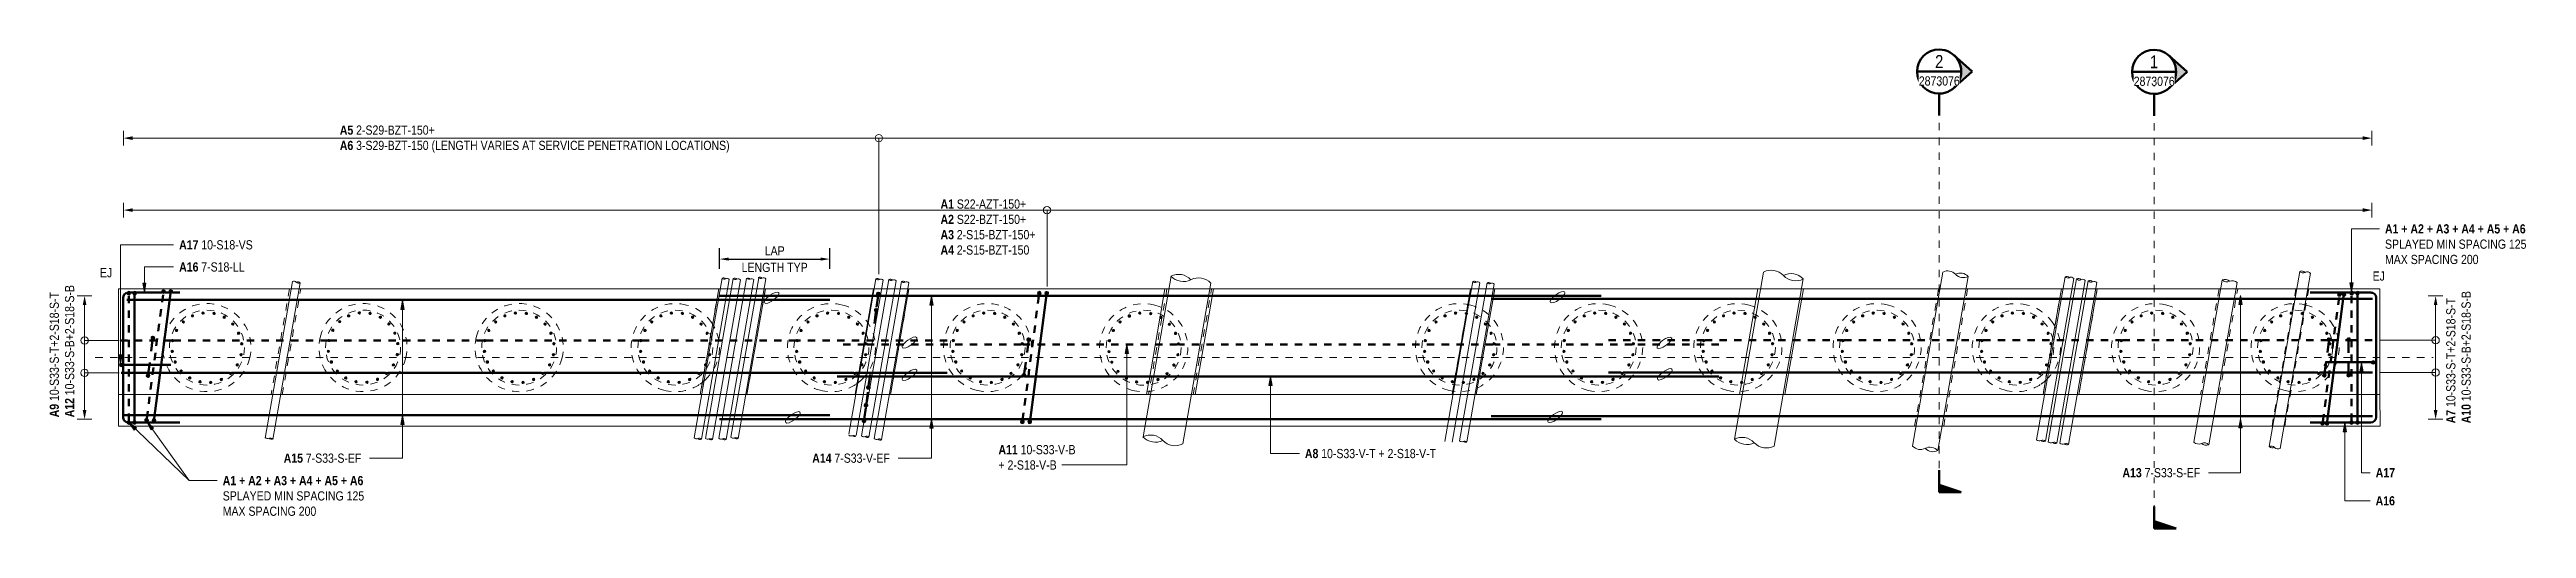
# Model space of a CAD drawing. Header units: metres. Extents: x -1137 to -1030, y 3 to 549.
# Drawn here: x -1136.76 to -1103.05, y 542.79 to 549.31 of the extents above.
import ezdxf

# ---------------------------------------------------------------- set-up
doc = ezdxf.new("R2010")
doc.units = ezdxf.units.M
for name, pattern in [('Dot_Section Line', [0.02, 0, -0.02]), ('JacobsDash', [0.0045, 0.003, -0.0015]), ('JacobsGridLine', [0.0145, 0.01, -0.001, 0.0025, -0.001])]:
    doc.linetypes.add(name, pattern=pattern)
doc.layers.get('Defpoints').update_dxf_attribs({"color": 41})
for name, color, linetype, lineweight in [('A-ANNO-DIMS', 7, 'Continuous', 9), ('A-ANNO-NOTE', 7, 'Continuous', 9), ('A-DETL', 7, 'Continuous', 13), ('A-DETL-GENF', 7, 'Continuous', 9), ('G-ANNO-SYMB', 7, 'Continuous', 9), ('G-ANNO-TEXT', 7, 'Continuous', 9), ('S-BEAM', 7, 'Continuous', 50), ('S-FNDN', 7, 'Continuous', 50), ('S-GRID', 7, 'Continuous', 9)]:
    doc.layers.add(name, color=color, linetype=linetype, lineweight=lineweight)
doc.styles.add('Arial Narrow', font='ARIALN.TTF', dxfattribs={"height": 0.175})
doc.styles.add('Arial Narrow_1', font='ARIALN.TTF', dxfattribs={"height": 0.125})
doc.styles.add('Arial Narrow_B', font='ARIALNB.TTF', dxfattribs={"height": 0.125})
doc.dimstyles.new('Dimension_Standard_T_REO', dxfattribs={"dimscale": 0.3048, "dimtxt": 0.127929, "dimasz": 0.410105, "dimexe": 0.492126, "dimexo": 0.0625, "dimgap": 0.164042, "dimtad": 1, "dimdec": 0, "dimlfac": 1000, "dimzin": 0, "dimdsep": 46, "dimtxsty": 'Arial Narrow_1', "dimsah": 1, "dimcen": 0.09, "dimaunit": 1, "dimadec": 4, "dimazin": 0, "dimtfac": 1, "dimtdec": 4, "dimtix": 1, "dimtmove": 0, "dimatfit": 3, "dimfxl": 0.492126, "dimfxlon": 1, "dimtvp": 1, "dimtolj": 1, "dimtzin": 0, "dimlwd": 25, "dimlwe": 25, "dimarcsym": 2})

msp = doc.modelspace()

# ---------------------------------------------------------------- texts
at = {"layer": 'G-ANNO-TEXT', "insert": (-1136.761, 544.3049), "char_height": 0.125, "attachment_point": 1, "rotation": 90, "style": 'Arial Narrow_B', "bg_fill": 3, "box_fill_scale": 1, "bg_fill_color": 256, "bg_fill_true_color": 13158600, "bg_fill_transparency": 0}
msp.add_mtext('A9 ', dxfattribs=at)
at = {"layer": 'G-ANNO-TEXT', "char_height": 0.125, "attachment_point": 1, "style": 'Arial Narrow_B', "bg_fill": 3, "box_fill_scale": 1, "bg_fill_color": 256, "bg_fill_true_color": 13158600, "bg_fill_transparency": 0}
for s, insert in [('A15', (-1133.5756, 543.8113)), ('A14 ', (-1126.3816, 543.8113)), ('A11 ', (-1123.8467, 543.927))]:
    msp.add_mtext(s, dxfattribs=dict(at, insert=insert))

# ---------------------------------------------------------------- blocks, each defined once
blk = doc.blocks.new('01_SFO_FRP_Pile_CastInPlace_CS_BR08 - CAST-IN-PLACE PILE - 1200-8661432-DRG-2873075 - ABUTMENT B REINFORCEMENT PLAN Copy 1')
at = {"layer": 'S-FNDN', "color": 8, "linetype": 'JacobsDash', "lineweight": 18, "true_color": 0x808080}
for start, end in [(90, 270), (270, 90)]:
    blk.add_arc((0, 0), 0.6, start, end, dxfattribs=at)
blk = doc.blocks.new('01_SFO_FRP_Pile_CastInPlace_CS_BR08 - CAST-IN-PLACE PILE - 1200-9305895-DRG-2873075 - ABUTMENT B REINFORCEMENT PLAN Copy 1')
at = {"layer": 'S-FNDN', "color": 8, "linetype": 'JacobsDash', "lineweight": 18, "true_color": 0x808080}
for start, end in [(90, 270), (270, 90)]:
    blk.add_arc((0, 0), 0.6, start, end, dxfattribs=at)
blk = doc.blocks.new('01_SFO_FRP_Pile_CastInPlace_CS_BR08 - CAST-IN-PLACE PILE - 1200-9305886-DRG-2873075 - ABUTMENT B REINFORCEMENT PLAN Copy 1')
at = {"layer": 'S-FNDN', "color": 8, "linetype": 'JacobsDash', "lineweight": 18, "true_color": 0x808080}
for start, end in [(90, 270), (270, 90)]:
    blk.add_arc((0, 0), 0.6, start, end, dxfattribs=at)
blk = doc.blocks.new('01_SFO_FRP_Pile_CastInPlace_CS_BR08 - CAST-IN-PLACE PILE - 1200-8642320-DRG-2873075 - ABUTMENT B REINFORCEMENT PLAN Copy 1')
at = {"layer": 'S-FNDN', "color": 8, "linetype": 'JacobsDash', "lineweight": 18, "true_color": 0x808080}
for start, end in [(90, 270), (270, 90)]:
    blk.add_arc((0, 0), 0.6, start, end, dxfattribs=at)
blk = doc.blocks.new('01_SFO_FRP_Pile_CastInPlace_CS_BR08 - CAST-IN-PLACE PILE - 1200-8642087-DRG-2873075 - ABUTMENT B REINFORCEMENT PLAN Copy 1')
at = {"layer": 'S-FNDN', "color": 8, "linetype": 'JacobsDash', "lineweight": 18, "true_color": 0x808080}
for start, end in [(90, 270), (270, 90)]:
    blk.add_arc((0, 0), 0.6, start, end, dxfattribs=at)
blk = doc.blocks.new('01_SFO_FRP_Pile_CastInPlace_CS_BR08 - CAST-IN-PLACE PILE - 1200-8642141-DRG-2873075 - ABUTMENT B REINFORCEMENT PLAN Copy 1')
at = {"layer": 'S-FNDN', "color": 8, "linetype": 'JacobsDash', "lineweight": 18, "true_color": 0x808080}
for start, end in [(90, 270), (270, 90)]:
    blk.add_arc((0, 0), 0.6, start, end, dxfattribs=at)
blk = doc.blocks.new('01_SFO_FRP_Pile_CastInPlace_CS_BR08 - CAST-IN-PLACE PILE - 1200-8642185-DRG-2873075 - ABUTMENT B REINFORCEMENT PLAN Copy 1')
at = {"layer": 'S-FNDN', "color": 8, "linetype": 'JacobsDash', "lineweight": 18, "true_color": 0x808080}
for start, end in [(90, 270), (270, 90)]:
    blk.add_arc((0, 0), 0.6, start, end, dxfattribs=at)
blk = doc.blocks.new('01_SFO_FRP_Pile_CastInPlace_CS_BR08 - CAST-IN-PLACE PILE - 1200-8642223-DRG-2873075 - ABUTMENT B REINFORCEMENT PLAN Copy 1')
at = {"layer": 'S-FNDN', "color": 8, "linetype": 'JacobsDash', "lineweight": 18, "true_color": 0x808080}
for start, end in [(90, 270), (49.0909, 90), (43.6468, 49.0909), (40.9091, 43.632), (327.2727, 40.9091), (319.0909, 326.2696), (326.2838, 327.2727), (270, 319.0909)]:
    blk.add_arc((0, 0), 0.6, start, end, dxfattribs=at)
blk = doc.blocks.new('01_SFO_FRP_Pile_CastInPlace_CS_BR08 - CAST-IN-PLACE PILE - 1200-8642276-DRG-2873075 - ABUTMENT B REINFORCEMENT PLAN Copy 1')
at = {"layer": 'S-FNDN', "color": 8, "linetype": 'JacobsDash', "lineweight": 18, "true_color": 0x808080}
for start, end in [(90, 270), (270, 90)]:
    blk.add_arc((0, 0), 0.6, start, end, dxfattribs=at)
blk = doc.blocks.new('01_SFO_FRP_Pile_CastInPlace_CS_BR08 - CAST-IN-PLACE PILE - 1200-8661394-DRG-2873075 - ABUTMENT B REINFORCEMENT PLAN Copy 1')
at = {"layer": 'S-FNDN', "color": 8, "linetype": 'JacobsDash', "lineweight": 18, "true_color": 0x808080}
for start, end in [(90, 270), (270, 90)]:
    blk.add_arc((0, 0), 0.6, start, end, dxfattribs=at)
blk = doc.blocks.new('CS_DET_Rebar Combined - Multiple Bar-9307276-DRG-2873075 - ABUTMENT B REINFORCEMENT PLAN Copy 1')
at = {"layer": 'A-DETL-GENF', "lineweight": 50}
for p, q in [((0, 0), (1.471, 0)), ((1.5, 0), (3.596, 0)), ((3.626, 0), (5.721, 0)), ((5.75, 0), (7.846, 0)), ((7.875, 0), (9.971, 0)), ((10, 0), (11.243, 0))]:
    blk.add_line(p, q, dxfattribs=at)
blk = doc.blocks.new('CS_DET_Rebar Combined - Multiple Bar-9307285-DRG-2873075 - ABUTMENT B REINFORCEMENT PLAN Copy 1')
at = {"layer": 'A-DETL-GENF', "linetype": 'JacobsDash', "lineweight": 50}
for p, q in [((0.685, 0), (0, 0)), ((2.81, 0), (0.717, 0)), ((4.935, 0), (2.842, 0)), ((7.06, 0), (4.967, 0)), ((9.185, 0), (7.092, 0)), ((11.243, 0), (9.217, 0))]:
    blk.add_line(p, q, dxfattribs=at)
blk = doc.blocks.new('CS_DET_Rebar Combined - Multiple Bar-6463039-DRG-2873075 - ABUTMENT B REINFORCEMENT PLAN Copy 1')
at = {"layer": 'A-DETL-GENF'}
for points in [[(0.025, 0), (0.024, 0.006), (0.022, 0.012), (0.018, 0.018), (0.012, 0.022), (0.006, 0.024), (0, 0.025), (-0.006, 0.024), (-0.013, 0.022), (-0.018, 0.018), (-0.022, 0.012), (-0.024, 0.006), (-0.025, 0), (-0.024, -0.006), (-0.022, -0.013), (-0.018, -0.018), (-0.013, -0.022), (-0.006, -0.024), (0, -0.025), (0.006, -0.024), (0.012, -0.022), (0.018, -0.018), (0.022, -0.013), (0.024, -0.006)], [(1.793, 0), (1.793, 0.006), (1.79, 0.012), (1.786, 0.018), (1.781, 0.022), (1.775, 0.024), (1.768, 0.025), (1.762, 0.024), (1.756, 0.022), (1.751, 0.018), (1.747, 0.012), (1.744, 0.006), (1.743, 0), (1.744, -0.006), (1.747, -0.013), (1.751, -0.018), (1.756, -0.022), (1.762, -0.024), (1.768, -0.025), (1.775, -0.024), (1.781, -0.022), (1.786, -0.018), (1.79, -0.013), (1.793, -0.006)]]:
    blk.add_hatch(color=256, dxfattribs=at).paths.add_polyline_path(points)
at = {"layer": 'A-DETL-GENF', "lineweight": 50}
blk.add_line((0.025, 0), (1.743, 0), dxfattribs=at)
at = {"layer": 'A-DETL-GENF'}
for centre, start, end in [((0, 0), 360, 180), ((0, 0), 180, 360), ((1.768, 0), 360, 180), ((1.768, 0), 180, 360)]:
    blk.add_arc(centre, 0.025, start, end, dxfattribs=at)
blk = doc.blocks.new('CS_DET_Rebar Combined - Multiple Bar-6463081-DRG-2873075 - ABUTMENT B REINFORCEMENT PLAN Copy 1')
at = {"layer": 'A-DETL-GENF'}
for points in [[(0.025, 0), (0.024, 0.006), (0.022, 0.012), (0.018, 0.018), (0.012, 0.022), (0.006, 0.024), (0, 0.025), (-0.006, 0.024), (-0.013, 0.022), (-0.018, 0.018), (-0.022, 0.012), (-0.024, 0.006), (-0.025, 0), (-0.024, -0.006), (-0.022, -0.013), (-0.018, -0.018), (-0.013, -0.022), (-0.006, -0.024), (0, -0.025), (0.006, -0.024), (0.012, -0.022), (0.018, -0.018), (0.022, -0.013), (0.024, -0.006)], [(1.793, 0), (1.793, 0.006), (1.79, 0.012), (1.786, 0.018), (1.781, 0.022), (1.775, 0.024), (1.768, 0.025), (1.762, 0.024), (1.756, 0.022), (1.751, 0.018), (1.747, 0.012), (1.744, 0.006), (1.743, 0), (1.744, -0.006), (1.747, -0.013), (1.751, -0.018), (1.756, -0.022), (1.762, -0.024), (1.768, -0.025), (1.775, -0.024), (1.781, -0.022), (1.786, -0.018), (1.79, -0.013), (1.793, -0.006)]]:
    blk.add_hatch(color=256, dxfattribs=at).paths.add_polyline_path(points)
at = {"layer": 'A-DETL-GENF', "linetype": 'JacobsDash', "lineweight": 50}
blk.add_line((1.743, 0), (0.025, 0), dxfattribs=at)
at = {"layer": 'A-DETL-GENF'}
for centre, start, end in [((0, 0), 360, 180), ((0, 0), 180, 360), ((1.768, 0), 360, 180), ((1.768, 0), 180, 360)]:
    blk.add_arc(centre, 0.025, start, end, dxfattribs=at)
blk = doc.blocks.new('T2DExtentArrowReinf_v1 - Extent-6522182-DRG-2873075 - ABUTMENT B REINFORCEMENT PLAN Copy 1')
at = {"layer": 'A-DETL-GENF'}
for p, q in [((0, -0.01), (0, 0.01)), ((0.125, 0), (1.555, 0)), ((1.68, 0.01), (1.68, 0))]:
    blk.add_line(p, q, dxfattribs=at)
blk = doc.blocks.new('T2DExtentArrowReinf_v1 - Extent-9251891-DRG-2873075 - ABUTMENT B REINFORCEMENT PLAN Copy 1')
at = {"layer": 'A-DETL-GENF'}
for p, q in [((0, 0.01), (0, -0.01)), ((0.125, 0), (30.477, 0)), ((30.602, -0.01), (30.602, 0))]:
    blk.add_line(p, q, dxfattribs=at)
blk = doc.blocks.new('T2DExtentArrowReinf_v1 - Extent-7534392-DRG-2873075 - ABUTMENT B REINFORCEMENT PLAN Copy 1')
at = {"layer": 'A-DETL-GENF'}
for p, q in [((0, 0.01), (0, -0.01)), ((0.125, 0), (1.555, 0)), ((1.68, -0.01), (1.68, 0))]:
    blk.add_line(p, q, dxfattribs=at)
blk = doc.blocks.new('CS_DET_Rebar Combined - Multiple Bar-7523974-DRG-2873075 - ABUTMENT B REINFORCEMENT PLAN Copy 1')
at = {"layer": 'A-DETL-GENF'}
blk.add_hatch(color=256, dxfattribs=at).paths.add_polyline_path([(0, 0.025), (-0.006, 0.024), (-0.013, 0.022), (-0.018, 0.018), (-0.022, 0.012), (-0.024, 0.006), (-0.025, 0), (-0.024, -0.006), (-0.022, -0.013), (-0.018, -0.018), (-0.013, -0.022), (-0.006, -0.024), (0, -0.025), (0.006, -0.024), (0.012, -0.022), (0.018, -0.018), (0.022, -0.013), (0.024, -0.006), (0.025, 0), (0.024, 0.006), (0.022, 0.012), (0.018, 0.018), (0.012, 0.022), (0.006, 0.024)])
at = {"layer": 'A-DETL-GENF', "lineweight": 50}
blk.add_line((0.025, 0), (0.65, 0), dxfattribs=at)
at = {"layer": 'A-DETL-GENF'}
for start, end in [(360, 180), (180, 360)]:
    blk.add_arc((0, 0), 0.025, start, end, dxfattribs=at)
blk = doc.blocks.new('CS_DET_Rebar Combined - Multiple Bar-9307541-DRG-2873075 - ABUTMENT B REINFORCEMENT PLAN Copy 1')
at = {"layer": 'A-DETL-GENF', "lineweight": 50}
for p, q in [((0, 0), (0.723, 0)), ((0.745, 0), (2.622, 0)), ((2.645, 0), (4.517, 0)), ((4.54, 0), (6.412, 0)), ((6.435, 0), (8.307, 0)), ((8.33, 0), (10.202, 0)), ((10.225, 0), (10.399, 0))]:
    blk.add_line(p, q, dxfattribs=at)
blk = doc.blocks.new('CS_DET_Rebar Combined - Multiple Bar-7528293-DRG-2873075 - ABUTMENT B REINFORCEMENT PLAN Copy 1')
at = {"layer": 'A-DETL-GENF'}
for points in [[(0.025, 0), (0.024, 0.006), (0.022, 0.012), (0.018, 0.018), (0.012, 0.022), (0.006, 0.024), (0, 0.025), (-0.006, 0.024), (-0.013, 0.022), (-0.018, 0.018), (-0.022, 0.012), (-0.024, 0.006), (-0.025, 0), (-0.024, -0.006), (-0.022, -0.013), (-0.018, -0.018), (-0.013, -0.022), (-0.006, -0.024), (0, -0.025), (0.006, -0.024), (0.012, -0.022), (0.018, -0.018), (0.022, -0.013), (0.024, -0.006)], [(1.787, 0), (1.786, 0.006), (1.784, 0.012), (1.78, 0.018), (1.774, 0.022), (1.768, 0.024), (1.762, 0.025), (1.755, 0.024), (1.749, 0.022), (1.744, 0.018), (1.74, 0.012), (1.738, 0.006), (1.737, 0), (1.738, -0.006), (1.74, -0.013), (1.744, -0.018), (1.749, -0.022), (1.755, -0.024), (1.762, -0.025), (1.768, -0.024), (1.774, -0.022), (1.78, -0.018), (1.784, -0.013), (1.786, -0.006)]]:
    blk.add_hatch(color=256, dxfattribs=at).paths.add_polyline_path(points)
at = {"layer": 'A-DETL-GENF', "lineweight": 50}
blk.add_line((0.025, 0), (1.737, 0), dxfattribs=at)
at = {"layer": 'A-DETL-GENF'}
for centre, start, end in [((0, 0), 360, 180), ((0, 0), 180, 360), ((1.762, 0), 0, 180), ((1.762, 0), 180, 360)]:
    blk.add_arc(centre, 0.025, start, end, dxfattribs=at)
blk = doc.blocks.new('CS_DET_Rebar Combined - Multiple Bar-7528295-DRG-2873075 - ABUTMENT B REINFORCEMENT PLAN Copy 1')
at = {"layer": 'A-DETL-GENF'}
for points in [[(0.025, 0), (0.024, 0.006), (0.022, 0.012), (0.018, 0.018), (0.012, 0.022), (0.006, 0.024), (0, 0.025), (-0.006, 0.024), (-0.013, 0.022), (-0.018, 0.018), (-0.022, 0.012), (-0.024, 0.006), (-0.025, 0), (-0.024, -0.006), (-0.022, -0.013), (-0.018, -0.018), (-0.013, -0.022), (-0.006, -0.024), (0, -0.025), (0.006, -0.024), (0.012, -0.022), (0.018, -0.018), (0.022, -0.013), (0.024, -0.006)], [(1.787, 0), (1.786, 0.006), (1.784, 0.012), (1.78, 0.018), (1.774, 0.022), (1.768, 0.024), (1.762, 0.025), (1.755, 0.024), (1.749, 0.022), (1.744, 0.018), (1.74, 0.012), (1.738, 0.006), (1.737, 0), (1.738, -0.006), (1.74, -0.013), (1.744, -0.018), (1.749, -0.022), (1.755, -0.024), (1.762, -0.025), (1.768, -0.024), (1.774, -0.022), (1.78, -0.018), (1.784, -0.013), (1.786, -0.006)]]:
    blk.add_hatch(color=256, dxfattribs=at).paths.add_polyline_path(points)
at = {"layer": 'A-DETL-GENF', "linetype": 'JacobsDash', "lineweight": 50}
blk.add_line((1.737, 0), (0.025, 0), dxfattribs=at)
at = {"layer": 'A-DETL-GENF'}
for centre, start, end in [((0, 0), 360, 180), ((0, 0), 180, 360), ((1.762, 0), 0, 180), ((1.762, 0), 180, 360)]:
    blk.add_arc(centre, 0.025, start, end, dxfattribs=at)
blk = doc.blocks.new('CS_DET_Rebar Combined - Multiple Bar-9307542-DRG-2873075 - ABUTMENT B REINFORCEMENT PLAN Copy 1')
at = {"layer": 'A-DETL-GENF', "linetype": 'JacobsDash', "lineweight": 50}
for p, q in [((0.304, 0), (0, 0)), ((0.569, 0), (0.35, 0)), ((1.504, 0), (0.615, 0)), ((3.404, 0), (1.535, 0)), ((5.299, 0), (3.435, 0)), ((7.194, 0), (5.33, 0)), ((9.089, 0), (7.225, 0)), ((10.399, 0), (9.12, 0))]:
    blk.add_line(p, q, dxfattribs=at)
blk = doc.blocks.new('CS_DET_Rebar Combined - Multiple Bar-6463435-DRG-2873075 - ABUTMENT B REINFORCEMENT PLAN Copy 1')
at = {"layer": 'A-DETL-GENF'}
blk.add_hatch(color=256, dxfattribs=at).paths.add_polyline_path([(0.025, 0), (0.024, 0.006), (0.022, 0.012), (0.018, 0.018), (0.011, 0.022), (0.006, 0.024), (0, 0.025), (-0.006, 0.024), (-0.013, 0.021), (-0.018, 0.018), (-0.022, 0.012), (-0.024, 0.006), (-0.025, 0), (-0.024, -0.006), (-0.022, -0.013), (-0.018, -0.018), (-0.013, -0.022), (-0.006, -0.024), (0, -0.025), (0.006, -0.024), (0.012, -0.022), (0.018, -0.018), (0.022, -0.013), (0.024, -0.006)])
at = {"layer": 'A-DETL-GENF', "lineweight": 50}
blk.add_line((0.025, 0), (0.18, 0), dxfattribs=at)
at = {"layer": 'A-DETL-GENF'}
for start, end in [(360, 180), (180, 360)]:
    blk.add_arc((0, 0), 0.025, start, end, dxfattribs=at)
blk = doc.blocks.new('CS_DET_Rebar Combined - Multiple Bar-6463445-DRG-2873075 - ABUTMENT B REINFORCEMENT PLAN Copy 1')
at = {"layer": 'A-DETL-GENF'}
blk.add_hatch(color=256, dxfattribs=at).paths.add_polyline_path([(-0.025, 0), (-0.024, -0.006), (-0.022, -0.012), (-0.018, -0.018), (-0.012, -0.022), (-0.006, -0.024), (0, -0.025), (0.006, -0.024), (0.013, -0.022), (0.018, -0.018), (0.022, -0.012), (0.024, -0.006), (0.025, 0), (0.024, 0.006), (0.022, 0.013), (0.018, 0.018), (0.013, 0.022), (0.006, 0.024), (0, 0.025), (-0.006, 0.024), (-0.012, 0.022), (-0.018, 0.018), (-0.022, 0.013), (-0.024, 0.006)])
at = {"layer": 'A-DETL-GENF', "lineweight": 50}
for p, q in [((0.025, 0), (0.127, 0)), ((0.158, 0), (0.18, 0))]:
    blk.add_line(p, q, dxfattribs=at)
at = {"layer": 'A-DETL-GENF'}
for start, end in [(0, 180), (180, 360)]:
    blk.add_arc((0, 0), 0.025, start, end, dxfattribs=at)
blk = doc.blocks.new('CS_DET_Rebar Combined - Multiple Bar-V1-DRG-2873075 - ABUTMENT B REINFORCEMENT PLAN Copy 1')
at = {"layer": 'A-DETL-GENF'}
blk.add_hatch(color=256, dxfattribs=at).paths.add_polyline_path([(-0.025, 0), (-0.024, -0.006), (-0.022, -0.013), (-0.018, -0.018), (-0.013, -0.022), (-0.006, -0.024), (0, -0.025), (0.006, -0.024), (0.012, -0.022), (0.018, -0.018), (0.022, -0.013), (0.024, -0.006), (0.025, 0), (0.024, 0.006), (0.022, 0.012), (0.018, 0.018), (0.012, 0.022), (0.006, 0.024), (0, 0.025), (-0.006, 0.024), (-0.013, 0.022), (-0.018, 0.018), (-0.022, 0.012), (-0.024, 0.006)])
at = {"layer": 'A-DETL-GENF', "lineweight": 50}
blk.add_line((0.025, 0), (0.18, 0), dxfattribs=at)
at = {"layer": 'A-DETL-GENF'}
for start, end in [(0, 180), (180, 360)]:
    blk.add_arc((0, 0), 0.025, start, end, dxfattribs=at)
blk = doc.blocks.new('T2DExtentArrowReinf_v1 - Extent-9252574-DRG-2873075 - ABUTMENT B REINFORCEMENT PLAN Copy 1')
at = {"layer": 'A-DETL-GENF'}
for p, q in [((20.321, 0), (20.321, 1.853)), ((0, -0.01), (0, 0.076)), ((0.125, 0), (30.477, 0)), ((30.602, 0.01), (30.602, 0))]:
    blk.add_line(p, q, dxfattribs=at)
blk = doc.blocks.new('CS_DET_Rebar Combined - Multiple Bar-7534842-DRG-2873075 - ABUTMENT B REINFORCEMENT PLAN Copy 1')
at = {"layer": 'A-DETL-GENF'}
blk.add_hatch(color=256, dxfattribs=at).paths.add_polyline_path([(0, -0.025), (0.006, -0.024), (0.012, -0.022), (0.018, -0.018), (0.022, -0.013), (0.024, -0.006), (0.025, 0), (0.024, 0.006), (0.022, 0.012), (0.018, 0.018), (0.012, 0.022), (0.006, 0.024), (0, 0.025), (-0.006, 0.024), (-0.013, 0.022), (-0.018, 0.018), (-0.022, 0.012), (-0.024, 0.006), (-0.025, 0), (-0.024, -0.006), (-0.022, -0.013), (-0.018, -0.018), (-0.013, -0.022), (-0.006, -0.024)])
at = {"layer": 'A-DETL-GENF', "lineweight": 50}
blk.add_line((0.025, 0), (0.675, 0), dxfattribs=at)
at = {"layer": 'A-DETL-GENF'}
for start, end in [(0, 180), (180, 360)]:
    blk.add_arc((0, 0), 0.025, start, end, dxfattribs=at)
blk = doc.blocks.new('CS_DET_Pile-Column_BreakLine - Tubular BreakLine-7608103-DRG-2873075 - ABUTMENT B REINFORCEMENT PLAN Copy 1')
at = {"layer": 'A-DETL-GENF', "color": 143, "lineweight": 18, "true_color": 0x78aac8}
for centre, start, end in [((0.138, -0.182), 52.9573, 127.0427), ((0.413, -0.182), 52.9573, 127.0427), ((0.413, 0.182), 232.9573, 307.0427)]:
    blk.add_arc(centre, 0.228, start, end, dxfattribs=at)
blk = doc.blocks.new('CS_DET_Pile-Column_BreakLine - Tubular BreakLine-7608189-DRG-2873075 - ABUTMENT B REINFORCEMENT PLAN Copy 1')
at = {"layer": 'A-DETL-GENF', "color": 143, "lineweight": 18, "true_color": 0x78aac8}
for centre, start, end in [((0.138, 0.182), 232.9573, 307.0427), ((0.413, -0.182), 52.9573, 127.0427), ((0.413, 0.182), 232.9573, 307.0427)]:
    blk.add_arc(centre, 0.228, start, end, dxfattribs=at)
blk = doc.blocks.new('CS_DET_Pile-Column_BreakLine - Tubular BreakLine-7610562-DRG-2873075 - ABUTMENT B REINFORCEMENT PLAN Copy 1')
at = {"layer": 'A-DETL-GENF', "color": 143, "lineweight": 18, "true_color": 0x78aac8}
for centre, start, end in [((0.03, 0.04), 232.9573, 307.0427), ((0.09, -0.04), 52.9573, 127.0427), ((0.09, 0.04), 232.9573, 307.0427)]:
    blk.add_arc(centre, 0.0498, start, end, dxfattribs=at)
blk = doc.blocks.new('CS_DET_Pile-Column_BreakLine - Tubular BreakLine-7610611-DRG-2873075 - ABUTMENT B REINFORCEMENT PLAN Copy 1')
at = {"layer": 'A-DETL-GENF', "color": 143, "lineweight": 18, "true_color": 0x78aac8}
for centre, start, end in [((0.03, 0.04), 232.9573, 307.0427), ((0.09, -0.04), 52.9573, 127.0427), ((0.09, 0.04), 232.9573, 307.0427)]:
    blk.add_arc(centre, 0.0498, start, end, dxfattribs=at)
blk = doc.blocks.new('CS_DET_Pile-Column_BreakLine - Tubular BreakLine-7610661-DRG-2873075 - ABUTMENT B REINFORCEMENT PLAN Copy 1')
at = {"layer": 'A-DETL-GENF', "color": 143, "lineweight": 18, "true_color": 0x78aac8}
for centre, start, end in [((0.03, 0.04), 232.9573, 307.0427), ((0.09, -0.04), 52.9573, 127.0427), ((0.09, 0.04), 232.9573, 307.0427)]:
    blk.add_arc(centre, 0.0498, start, end, dxfattribs=at)
blk = doc.blocks.new('CS_DET_Pile-Column_BreakLine - Tubular BreakLine-7610730-DRG-2873075 - ABUTMENT B REINFORCEMENT PLAN Copy 1')
at = {"layer": 'A-DETL-GENF', "color": 143, "lineweight": 18, "true_color": 0x78aac8}
for centre, start, end in [((0.03, 0.04), 232.9573, 307.0427), ((0.09, -0.04), 52.9573, 127.0427), ((0.09, 0.04), 232.9573, 307.0427)]:
    blk.add_arc(centre, 0.0498, start, end, dxfattribs=at)
blk = doc.blocks.new('CS_DET_Pile-Column_BreakLine - Tubular BreakLine-7610784-DRG-2873075 - ABUTMENT B REINFORCEMENT PLAN Copy 1')
at = {"layer": 'A-DETL-GENF', "color": 143, "lineweight": 18, "true_color": 0x78aac8}
for centre, start, end in [((0.03, 0.04), 232.9573, 307.0427), ((0.09, -0.04), 52.9573, 127.0427), ((0.09, 0.04), 232.9573, 307.0427)]:
    blk.add_arc(centre, 0.0498, start, end, dxfattribs=at)
blk = doc.blocks.new('CS_DET_Pile-Column_BreakLine - Tubular BreakLine-7610840-DRG-2873075 - ABUTMENT B REINFORCEMENT PLAN Copy 1')
at = {"layer": 'A-DETL-GENF', "color": 143, "lineweight": 18, "true_color": 0x78aac8}
for centre, start, end in [((0.03, 0.04), 232.9573, 307.0427), ((0.09, -0.04), 52.9573, 127.0427), ((0.09, 0.04), 232.9573, 307.0427)]:
    blk.add_arc(centre, 0.0498, start, end, dxfattribs=at)
blk = doc.blocks.new('CS_DET_Pile-Column_BreakLine - Tubular BreakLine-7611772-DRG-2873075 - ABUTMENT B REINFORCEMENT PLAN Copy 1')
at = {"layer": 'A-DETL-GENF', "color": 143, "lineweight": 18, "true_color": 0x78aac8}
for centre, start, end in [((0.025, 0.033), 232.9573, 307.0427), ((0.075, -0.033), 52.9573, 127.0427), ((0.075, 0.033), 232.9573, 307.0427)]:
    blk.add_arc(centre, 0.0415, start, end, dxfattribs=at)
blk = doc.blocks.new('CS_DET_Pile-Column_BreakLine - Tubular BreakLine-7611820-DRG-2873075 - ABUTMENT B REINFORCEMENT PLAN Copy 1')
at = {"layer": 'A-DETL-GENF', "color": 143, "lineweight": 18, "true_color": 0x78aac8}
for centre, start, end in [((0.025, 0.033), 232.9573, 307.0427), ((0.075, -0.033), 52.9573, 127.0427), ((0.075, 0.033), 232.9573, 307.0427)]:
    blk.add_arc(centre, 0.0415, start, end, dxfattribs=at)
blk = doc.blocks.new('CS_DET_Pile-Column_BreakLine - Tubular BreakLine-7611873-DRG-2873075 - ABUTMENT B REINFORCEMENT PLAN Copy 1')
at = {"layer": 'A-DETL-GENF', "color": 143, "lineweight": 18, "true_color": 0x78aac8}
for centre, start, end in [((0.025, 0.033), 232.9573, 307.0427), ((0.075, -0.033), 52.9573, 127.0427), ((0.075, 0.033), 232.9573, 307.0427)]:
    blk.add_arc(centre, 0.0415, start, end, dxfattribs=at)
blk = doc.blocks.new('CS_DET_Pile-Column_BreakLine - Tubular BreakLine-7612174-DRG-2873075 - ABUTMENT B REINFORCEMENT PLAN Copy 1')
at = {"layer": 'A-DETL-GENF', "color": 143, "lineweight": 18, "true_color": 0x78aac8}
for centre, start, end in [((0.026, 0.035), 232.9573, 307.0427), ((0.079, -0.035), 52.9573, 127.0427), ((0.079, 0.035), 232.9573, 307.0427)]:
    blk.add_arc(centre, 0.0436, start, end, dxfattribs=at)
blk = doc.blocks.new('CS_DET_Pile-Column_BreakLine - Tubular BreakLine-7612218-DRG-2873075 - ABUTMENT B REINFORCEMENT PLAN Copy 1')
at = {"layer": 'A-DETL-GENF', "color": 143, "lineweight": 18, "true_color": 0x78aac8}
for centre, start, end in [((0.025, 0.033), 232.9573, 307.0427), ((0.075, -0.033), 52.9573, 127.0427), ((0.075, 0.033), 232.9573, 307.0427)]:
    blk.add_arc(centre, 0.0415, start, end, dxfattribs=at)
blk = doc.blocks.new('CS_DET_Pile-Column_BreakLine - Tubular BreakLine-7612263-DRG-2873075 - ABUTMENT B REINFORCEMENT PLAN Copy 1')
at = {"layer": 'A-DETL-GENF', "color": 143, "lineweight": 18, "true_color": 0x78aac8}
for centre, start, end in [((0.025, 0.033), 232.9573, 307.0427), ((0.075, -0.033), 52.9573, 127.0427), ((0.075, 0.033), 232.9573, 307.0427)]:
    blk.add_arc(centre, 0.0415, start, end, dxfattribs=at)
blk = doc.blocks.new('CS_DET_Pile-Column_BreakLine - Tubular BreakLine-7612331-DRG-2873075 - ABUTMENT B REINFORCEMENT PLAN Copy 1')
at = {"layer": 'A-DETL-GENF', "color": 143, "lineweight": 18, "true_color": 0x78aac8}
for centre, start, end in [((0.025, 0.033), 232.9573, 307.0427), ((0.075, -0.033), 52.9573, 127.0427), ((0.075, 0.033), 232.9573, 307.0427)]:
    blk.add_arc(centre, 0.0415, start, end, dxfattribs=at)
blk = doc.blocks.new('CS_DET_Pile-Column_BreakLine - Tubular BreakLine-7611606-DRG-2873075 - ABUTMENT B REINFORCEMENT PLAN Copy 1')
at = {"layer": 'A-DETL-GENF', "color": 143, "lineweight": 18, "true_color": 0x78aac8}
for centre, start, end in [((0.026, 0.034), 232.9573, 307.0427), ((0.077, -0.034), 52.9573, 127.0427), ((0.077, 0.034), 232.9573, 307.0427)]:
    blk.add_arc(centre, 0.0427, start, end, dxfattribs=at)
blk = doc.blocks.new('CS_DET_Pile-Column_BreakLine - Tubular BreakLine-7611653-DRG-2873075 - ABUTMENT B REINFORCEMENT PLAN Copy 1')
at = {"layer": 'A-DETL-GENF', "color": 143, "lineweight": 18, "true_color": 0x78aac8}
for centre, start, end in [((0.025, 0.033), 232.9573, 307.0427), ((0.075, -0.033), 52.9573, 127.0427), ((0.075, 0.033), 232.9573, 307.0427)]:
    blk.add_arc(centre, 0.0415, start, end, dxfattribs=at)
blk = doc.blocks.new('CS_DET_Pile-Column_BreakLine - Tubular BreakLine-7611721-DRG-2873075 - ABUTMENT B REINFORCEMENT PLAN Copy 1')
at = {"layer": 'A-DETL-GENF', "color": 143, "lineweight": 18, "true_color": 0x78aac8}
for centre, start, end in [((0.025, 0.033), 232.9573, 307.0427), ((0.075, -0.033), 52.9573, 127.0427), ((0.075, 0.033), 232.9573, 307.0427)]:
    blk.add_arc(centre, 0.0415, start, end, dxfattribs=at)
blk = doc.blocks.new('CS_DET_Pile-Column_BreakLine - Tubular BreakLine-7611919-DRG-2873075 - ABUTMENT B REINFORCEMENT PLAN Copy 1')
at = {"layer": 'A-DETL-GENF', "color": 143, "lineweight": 18, "true_color": 0x78aac8}
for centre, start, end in [((0.025, 0.033), 232.9573, 307.0427), ((0.075, -0.033), 52.9573, 127.0427), ((0.075, 0.033), 232.9573, 307.0427)]:
    blk.add_arc(centre, 0.0415, start, end, dxfattribs=at)
blk = doc.blocks.new('CS_DET_Pile-Column_BreakLine - Tubular BreakLine-7611970-DRG-2873075 - ABUTMENT B REINFORCEMENT PLAN Copy 1')
at = {"layer": 'A-DETL-GENF', "color": 143, "lineweight": 18, "true_color": 0x78aac8}
for centre, start, end in [((0.025, 0.033), 232.9573, 307.0427), ((0.075, -0.033), 52.9573, 127.0427), ((0.075, 0.033), 232.9573, 307.0427)]:
    blk.add_arc(centre, 0.0415, start, end, dxfattribs=at)
blk = doc.blocks.new('CS_DET_Pile-Column_BreakLine - Tubular BreakLine-7612055-DRG-2873075 - ABUTMENT B REINFORCEMENT PLAN Copy 1')
at = {"layer": 'A-DETL-GENF', "color": 143, "lineweight": 18, "true_color": 0x78aac8}
for centre, start, end in [((0.025, 0.033), 232.9573, 307.0427), ((0.075, -0.033), 52.9573, 127.0427), ((0.075, 0.033), 232.9573, 307.0427)]:
    blk.add_arc(centre, 0.0415, start, end, dxfattribs=at)
blk = doc.blocks.new('CS_DET_Pile-Column_BreakLine - Tubular BreakLine-7612103-DRG-2873075 - ABUTMENT B REINFORCEMENT PLAN Copy 1')
at = {"layer": 'A-DETL-GENF', "color": 143, "lineweight": 18, "true_color": 0x78aac8}
for centre, start, end in [((0.025, 0.033), 232.9573, 307.0427), ((0.075, -0.033), 52.9573, 127.0427), ((0.075, 0.033), 232.9573, 307.0427)]:
    blk.add_arc(centre, 0.0415, start, end, dxfattribs=at)
blk = doc.blocks.new('CS_DET_Pile-Column_BreakLine - Tubular BreakLine-7619015-DRG-2873075 - ABUTMENT B REINFORCEMENT PLAN Copy 1')
at = {"layer": 'A-DETL-GENF', "color": 143, "lineweight": 18, "true_color": 0x78aac8}
for centre, start, end in [((0.026, 0.035), 232.9573, 307.0427), ((0.079, -0.035), 52.9573, 127.0427), ((0.079, 0.035), 232.9573, 307.0427)]:
    blk.add_arc(centre, 0.0435, start, end, dxfattribs=at)
blk = doc.blocks.new('CS_DET_Pile-Column_BreakLine - Tubular BreakLine-7611102-DRG-2873075 - ABUTMENT B REINFORCEMENT PLAN Copy 1')
at = {"layer": 'A-DETL-GENF', "color": 143, "lineweight": 18, "true_color": 0x78aac8}
for centre, start, end in [((0.025, 0.033), 232.9573, 307.0427), ((0.075, -0.033), 52.9573, 127.0427), ((0.075, 0.033), 232.9573, 307.0427)]:
    blk.add_arc(centre, 0.0415, start, end, dxfattribs=at)
blk = doc.blocks.new('CS_DET_Pile-Column_BreakLine - Tubular BreakLine-7607886-DRG-2873075 - ABUTMENT B REINFORCEMENT PLAN Copy 1')
at = {"layer": 'A-DETL-GENF', "color": 143, "lineweight": 18, "true_color": 0x78aac8}
for centre, start, end in [((0.025, 0.033), 232.9573, 307.0427), ((0.075, -0.033), 52.9573, 127.0427), ((0.075, 0.033), 232.9573, 307.0427)]:
    blk.add_arc(centre, 0.0415, start, end, dxfattribs=at)
blk = doc.blocks.new('CS_DET_Pile-Column_BreakLine - Tubular BreakLine-7611155-DRG-2873075 - ABUTMENT B REINFORCEMENT PLAN Copy 1')
at = {"layer": 'A-DETL-GENF', "color": 143, "lineweight": 18, "true_color": 0x78aac8}
for centre, start, end in [((0.025, 0.033), 232.9573, 307.0427), ((0.075, -0.033), 52.9573, 127.0427), ((0.075, 0.033), 232.9573, 307.0427)]:
    blk.add_arc(centre, 0.0415, start, end, dxfattribs=at)
blk = doc.blocks.new('CS_DET_Pile-Column_BreakLine - Tubular BreakLine-7610950-DRG-2873075 - ABUTMENT B REINFORCEMENT PLAN Copy 1')
at = {"layer": 'A-DETL-GENF', "color": 143, "lineweight": 18, "true_color": 0x78aac8}
for centre, start, end in [((0.137, -0.182), 52.9573, 127.0427), ((0.412, -0.182), 52.9573, 127.0427), ((0.412, 0.182), 232.9573, 307.0427)]:
    blk.add_arc(centre, 0.228, start, end, dxfattribs=at)
blk = doc.blocks.new('CS_DET_Pile-Column_BreakLine - Tubular BreakLine-7610897-DRG-2873075 - ABUTMENT B REINFORCEMENT PLAN Copy 1')
at = {"layer": 'A-DETL-GENF', "color": 143, "lineweight": 18, "true_color": 0x78aac8}
for centre, start, end in [((0.137, -0.182), 52.9573, 127.0427), ((0.412, -0.182), 52.9573, 127.0427), ((0.412, 0.182), 232.9573, 307.0427)]:
    blk.add_arc(centre, 0.228, start, end, dxfattribs=at)
blk = doc.blocks.new('CS_DET_Pile-Column_BreakLine - Tubular BreakLine-7618182-DRG-2873075 - ABUTMENT B REINFORCEMENT PLAN Copy 1')
at = {"layer": 'A-DETL-GENF', "color": 143, "lineweight": 18, "true_color": 0x78aac8}
for centre, start, end in [((0.051, 0.068), 232.9573, 307.0427), ((0.154, -0.068), 52.9573, 127.0427), ((0.154, 0.068), 232.9573, 307.0427)]:
    blk.add_arc(centre, 0.0851, start, end, dxfattribs=at)
blk = doc.blocks.new('CS_DET_Pile-Column_BreakLine - Tubular BreakLine-7618129-DRG-2873075 - ABUTMENT B REINFORCEMENT PLAN Copy 1')
at = {"layer": 'A-DETL-GENF', "color": 143, "lineweight": 18, "true_color": 0x78aac8}
for centre, start, end in [((0.051, 0.068), 232.9573, 307.0427), ((0.154, -0.068), 52.9573, 127.0427), ((0.154, 0.068), 232.9573, 307.0427)]:
    blk.add_arc(centre, 0.0851, start, end, dxfattribs=at)
blk = doc.blocks.new('CS_DET_Pile-Column_BreakLine - Tubular BreakLine-7619137-DRG-2873075 - ABUTMENT B REINFORCEMENT PLAN Copy 1')
at = {"layer": 'A-DETL-GENF', "color": 143, "lineweight": 18, "true_color": 0x78aac8}
for centre, start, end in [((0.026, -0.035), 52.9573, 127.0427), ((0.079, -0.035), 52.9573, 127.0427), ((0.079, 0.035), 232.9573, 307.0427)]:
    blk.add_arc(centre, 0.0435, start, end, dxfattribs=at)
blk = doc.blocks.new('CS_DET_Pile-Column_BreakLine - Tubular BreakLine-9254493-DRG-2873075 - ABUTMENT B REINFORCEMENT PLAN Copy 1')
at = {"layer": 'A-DETL-GENF', "color": 143, "lineweight": 18, "true_color": 0x78aac8}
for centre, start, end in [((0.038, 0.05), 232.9573, 307.0427), ((0.113, -0.05), 52.9573, 127.0427), ((0.113, 0.05), 232.9573, 307.0427)]:
    blk.add_arc(centre, 0.0622, start, end, dxfattribs=at)
blk = doc.blocks.new('CS_DET_Pile-Column_BreakLine - Tubular BreakLine-9209392-DRG-2873075 - ABUTMENT B REINFORCEMENT PLAN Copy 1')
at = {"layer": 'A-DETL-GENF', "color": 143, "lineweight": 18, "true_color": 0x78aac8}
for centre, start, end in [((0.038, -0.05), 52.9573, 127.0427), ((0.113, -0.05), 52.9573, 127.0427), ((0.113, 0.05), 232.9573, 307.0427)]:
    blk.add_arc(centre, 0.0622, start, end, dxfattribs=at)
blk = doc.blocks.new('CS_DET_Pile-Column_BreakLine - Tubular BreakLine-9209191-DRG-2873075 - ABUTMENT B REINFORCEMENT PLAN Copy 1')
at = {"layer": 'A-DETL-GENF', "color": 143, "lineweight": 18, "true_color": 0x78aac8}
for centre, start, end in [((0.087, -0.116), 52.9573, 127.0427), ((0.262, -0.116), 52.9573, 127.0427), ((0.262, 0.116), 232.9573, 307.0427)]:
    blk.add_arc(centre, 0.145, start, end, dxfattribs=at)
blk = doc.blocks.new('CS_DET_Pile-Column_BreakLine - Tubular BreakLine-9209304-DRG-2873075 - ABUTMENT B REINFORCEMENT PLAN Copy 1')
at = {"layer": 'A-DETL-GENF', "color": 143, "lineweight": 18, "true_color": 0x78aac8}
for centre, start, end in [((0.087, 0.116), 232.9573, 307.0427), ((0.262, -0.116), 52.9573, 127.0427), ((0.262, 0.116), 232.9573, 307.0427)]:
    blk.add_arc(centre, 0.145, start, end, dxfattribs=at)
blk = doc.blocks.new('S_Det_Reinf_Bar Section_2D Grey - N32-6361576-DRG-2873075 - ABUTMENT B REINFORCEMENT PLAN Copy 1')
at = {"layer": 'A-DETL-GENF', "true_color": 0x808080}
blk.add_hatch(color=8, dxfattribs=at).paths.add_polyline_path([(-0.014, -0.008), (-0.011, -0.011), (-0.008, -0.014), (-0.004, -0.015), (0, -0.016), (0.004, -0.015), (0.008, -0.014), (0.011, -0.011), (0.014, -0.008), (0.015, -0.004), (0.016, 0), (0.015, 0.004), (0.014, 0.008), (0.011, 0.011), (0.008, 0.014), (0.004, 0.015), (0, 0.016), (-0.004, 0.015), (-0.008, 0.014), (-0.011, 0.011), (-0.014, 0.008), (-0.015, 0.004), (-0.016, 0), (-0.015, -0.004)])
at = {"layer": 'A-DETL-GENF', "color": 8, "lineweight": 18, "true_color": 0x808080}
for start, end in [(360, 180), (180, 360)]:
    blk.add_arc((0, 0), 0.016, start, end, dxfattribs=at)
blk = doc.blocks.new('S_Det_Reinf_Bar Section_2D Grey - N32-V2-DRG-2873075 - ABUTMENT B REINFORCEMENT PLAN Copy 1')
at = {"layer": 'A-DETL-GENF', "true_color": 0x808080}
blk.add_hatch(color=8, dxfattribs=at).paths.add_polyline_path([(-0.016, 0), (-0.015, -0.004), (-0.014, -0.008), (-0.011, -0.011), (-0.008, -0.014), (-0.004, -0.015), (0, -0.016), (0.004, -0.015), (0.008, -0.014), (0.011, -0.011), (0.014, -0.008), (0.015, -0.004), (0.016, 0.002), (0.015, 0.004), (0.014, 0.008), (0.011, 0.011), (0.008, 0.014), (0.004, 0.015), (0, 0.016), (-0.004, 0.015), (-0.008, 0.014), (-0.011, 0.011), (-0.014, 0.008), (-0.015, 0.004)])
at = {"layer": 'A-DETL-GENF', "color": 8, "lineweight": 18, "true_color": 0x808080}
for start, end in [(360, 180), (180, 360)]:
    blk.add_arc((0, 0), 0.016, start, end, dxfattribs=at)
blk = doc.blocks.new('S_Det_Reinf_Bar Section_2D Grey - N32-V3-DRG-2873075 - ABUTMENT B REINFORCEMENT PLAN Copy 1')
at = {"layer": 'A-DETL-GENF', "true_color": 0x808080}
blk.add_hatch(color=8, dxfattribs=at).paths.add_polyline_path([(0, -0.016), (0.004, -0.015), (0.008, -0.014), (0.011, -0.011), (0.014, -0.008), (0.015, -0.004), (0.016, 0), (0.015, 0.004), (0.014, 0.008), (0.011, 0.011), (0.008, 0.014), (0.004, 0.015), (-0.001, 0.016), (-0.004, 0.015), (-0.008, 0.014), (-0.011, 0.011), (-0.014, 0.008), (-0.015, 0.004), (-0.016, 0), (-0.015, -0.004), (-0.014, -0.008), (-0.011, -0.011), (-0.008, -0.014), (-0.004, -0.015)])
at = {"layer": 'A-DETL-GENF', "color": 8, "lineweight": 18, "true_color": 0x808080}
for start, end in [(360, 180), (180, 360)]:
    blk.add_arc((0, 0), 0.016, start, end, dxfattribs=at)
blk = doc.blocks.new('S_Det_Reinf_Bar Section_2D Grey - N32-V4-DRG-2873075 - ABUTMENT B REINFORCEMENT PLAN Copy 1')
at = {"layer": 'A-DETL-GENF', "true_color": 0x808080}
blk.add_hatch(color=8, dxfattribs=at).paths.add_polyline_path([(0.014, -0.008), (0.015, -0.004), (0.016, 0.002), (0.015, 0.004), (0.014, 0.008), (0.011, 0.011), (0.008, 0.014), (0.004, 0.015), (0, 0.016), (-0.004, 0.015), (-0.009, 0.013), (-0.011, 0.011), (-0.014, 0.008), (-0.015, 0.004), (-0.016, 0), (-0.015, -0.004), (-0.014, -0.008), (-0.011, -0.011), (-0.008, -0.014), (-0.004, -0.015), (0, -0.016), (0.004, -0.015), (0.008, -0.014), (0.011, -0.011)])
at = {"layer": 'A-DETL-GENF', "color": 8, "lineweight": 18, "true_color": 0x808080}
for start, end in [(360, 180), (180, 360)]:
    blk.add_arc((0, 0), 0.016, start, end, dxfattribs=at)
blk = doc.blocks.new('S_Det_Reinf_Bar Section_2D Grey - N32-V5-DRG-2873075 - ABUTMENT B REINFORCEMENT PLAN Copy 1')
at = {"layer": 'A-DETL-GENF', "true_color": 0x808080}
blk.add_hatch(color=8, dxfattribs=at).paths.add_polyline_path([(-0.004, 0.015), (-0.008, 0.014), (-0.011, 0.011), (-0.014, 0.008), (-0.015, 0.004), (-0.016, 0), (-0.015, -0.004), (-0.014, -0.008), (-0.011, -0.011), (-0.008, -0.014), (-0.004, -0.015), (0, -0.016), (0.004, -0.015), (0.008, -0.014), (0.011, -0.011), (0.014, -0.008), (0.015, -0.004), (0.016, 0.002), (0.015, 0.005), (0.014, 0.008), (0.011, 0.011), (0.008, 0.014), (0.004, 0.015), (0, 0.016)])
at = {"layer": 'A-DETL-GENF', "color": 8, "lineweight": 18, "true_color": 0x808080}
for start, end in [(360, 180), (180, 360)]:
    blk.add_arc((0, 0), 0.016, start, end, dxfattribs=at)
blk = doc.blocks.new('S_Det_Reinf_Bar Section_2D Grey - N32-V6-DRG-2873075 - ABUTMENT B REINFORCEMENT PLAN Copy 1')
at = {"layer": 'A-DETL-GENF', "true_color": 0x808080}
blk.add_hatch(color=8, dxfattribs=at).paths.add_polyline_path([(0.011, -0.011), (0.014, -0.008), (0.015, -0.004), (0.016, 0), (0.015, 0.004), (0.014, 0.008), (0.011, 0.011), (0.008, 0.014), (0.004, 0.015), (0, 0.016), (-0.004, 0.015), (-0.008, 0.014), (-0.011, 0.011), (-0.014, 0.008), (-0.015, 0.004), (-0.016, -0.001), (-0.015, -0.004), (-0.014, -0.008), (-0.011, -0.011), (-0.008, -0.014), (-0.004, -0.015), (0, -0.016), (0.004, -0.015), (0.008, -0.014)])
at = {"layer": 'A-DETL-GENF', "color": 8, "lineweight": 18, "true_color": 0x808080}
for start, end in [(360, 180), (180, 360)]:
    blk.add_arc((0, 0), 0.016, start, end, dxfattribs=at)
blk = doc.blocks.new('S_Det_Reinf_Bar Section_2D Grey - N32-V7-DRG-2873075 - ABUTMENT B REINFORCEMENT PLAN Copy 1')
at = {"layer": 'A-DETL-GENF', "true_color": 0x808080}
blk.add_hatch(color=8, dxfattribs=at).paths.add_polyline_path([(0.014, 0.008), (0.011, 0.011), (0.008, 0.014), (0.004, 0.015), (0, 0.016), (-0.004, 0.015), (-0.008, 0.014), (-0.011, 0.011), (-0.014, 0.008), (-0.015, 0.004), (-0.016, 0), (-0.015, -0.004), (-0.014, -0.008), (-0.011, -0.011), (-0.008, -0.014), (-0.004, -0.015), (0, -0.016), (0.004, -0.015), (0.008, -0.014), (0.011, -0.011), (0.014, -0.008), (0.015, -0.004), (0.016, 0), (0.015, 0.004)])
at = {"layer": 'A-DETL-GENF', "color": 8, "lineweight": 18, "true_color": 0x808080}
for start, end in [(360, 180), (180, 360)]:
    blk.add_arc((0, 0), 0.016, start, end, dxfattribs=at)
blk = doc.blocks.new('S_Det_Reinf_Bar Section_2D Grey - N32-V8-DRG-2873075 - ABUTMENT B REINFORCEMENT PLAN Copy 1')
at = {"layer": 'A-DETL-GENF', "true_color": 0x808080}
blk.add_hatch(color=8, dxfattribs=at).paths.add_polyline_path([(0.015, 0.004), (0.014, 0.008), (0.011, 0.011), (0.008, 0.014), (0.004, 0.015), (0, 0.016), (-0.004, 0.015), (-0.008, 0.014), (-0.011, 0.011), (-0.014, 0.008), (-0.015, 0.004), (-0.016, 0), (-0.015, -0.005), (-0.014, -0.008), (-0.011, -0.011), (-0.008, -0.014), (-0.004, -0.015), (0, -0.016), (0.004, -0.015), (0.008, -0.014), (0.011, -0.011), (0.014, -0.008), (0.015, -0.004), (0.016, 0.002)])
at = {"layer": 'A-DETL-GENF', "color": 8, "lineweight": 18, "true_color": 0x808080}
for start, end in [(360, 180), (180, 360)]:
    blk.add_arc((0, 0), 0.016, start, end, dxfattribs=at)
blk = doc.blocks.new('S_Det_Reinf_Bar Section_2D Grey - N32-V9-DRG-2873075 - ABUTMENT B REINFORCEMENT PLAN Copy 1')
at = {"layer": 'A-DETL-GENF', "true_color": 0x808080}
blk.add_hatch(color=8, dxfattribs=at).paths.add_polyline_path([(0, 0.016), (-0.004, 0.015), (-0.008, 0.014), (-0.011, 0.011), (-0.014, 0.008), (-0.015, 0.004), (-0.016, 0), (-0.015, -0.004), (-0.014, -0.008), (-0.011, -0.011), (-0.008, -0.014), (-0.004, -0.015), (0.002, -0.016), (0.004, -0.015), (0.008, -0.014), (0.011, -0.011), (0.014, -0.008), (0.015, -0.004), (0.016, 0), (0.015, 0.004), (0.014, 0.008), (0.011, 0.011), (0.008, 0.014), (0.004, 0.015)])
at = {"layer": 'A-DETL-GENF', "color": 8, "lineweight": 18, "true_color": 0x808080}
for start, end in [(360, 180), (180, 360)]:
    blk.add_arc((0, 0), 0.016, start, end, dxfattribs=at)
blk = doc.blocks.new('S_Det_Reinf_Bar Section_2D Grey - N32-V10-DRG-2873075 - ABUTMENT B REINFORCEMENT PLAN Copy 1')
at = {"layer": 'A-DETL-GENF', "true_color": 0x808080}
blk.add_hatch(color=8, dxfattribs=at).paths.add_polyline_path([(-0.008, 0.014), (-0.011, 0.011), (-0.014, 0.008), (-0.015, 0.004), (-0.016, 0), (-0.015, -0.004), (-0.014, -0.008), (-0.01, -0.012), (-0.008, -0.014), (-0.004, -0.015), (0.001, -0.016), (0.004, -0.015), (0.008, -0.014), (0.011, -0.011), (0.014, -0.008), (0.015, -0.004), (0.016, 0), (0.015, 0.004), (0.014, 0.008), (0.011, 0.011), (0.008, 0.014), (0.004, 0.015), (0, 0.016), (-0.004, 0.015)])
at = {"layer": 'A-DETL-GENF', "color": 8, "lineweight": 18, "true_color": 0x808080}
for start, end in [(360, 180), (180, 360)]:
    blk.add_arc((0, 0), 0.016, start, end, dxfattribs=at)
blk = doc.blocks.new('S_Det_Reinf_Bar Section_2D Grey - N32-V11-DRG-2873075 - ABUTMENT B REINFORCEMENT PLAN Copy 1')
at = {"layer": 'A-DETL-GENF', "true_color": 0x808080}
blk.add_hatch(color=8, dxfattribs=at).paths.add_polyline_path([(-0.016, 0), (-0.015, -0.004), (-0.014, -0.008), (-0.011, -0.011), (-0.008, -0.014), (-0.004, -0.015), (0, -0.016), (0.004, -0.015), (0.008, -0.014), (0.011, -0.011), (0.014, -0.008), (0.015, -0.004), (0.016, 0.001), (0.015, 0.004), (0.014, 0.008), (0.011, 0.011), (0.008, 0.014), (0.004, 0.015), (0, 0.016), (-0.004, 0.015), (-0.008, 0.014), (-0.011, 0.011), (-0.014, 0.008), (-0.015, 0.004)])
at = {"layer": 'A-DETL-GENF', "color": 8, "lineweight": 18, "true_color": 0x808080}
for start, end in [(360, 180), (180, 360)]:
    blk.add_arc((0, 0), 0.016, start, end, dxfattribs=at)
blk = doc.blocks.new('S_Det_Reinf_Bar Section_2D Grey - N32-V12-DRG-2873075 - ABUTMENT B REINFORCEMENT PLAN Copy 1')
at = {"layer": 'A-DETL-GENF', "true_color": 0x808080}
blk.add_hatch(color=8, dxfattribs=at).paths.add_polyline_path([(0.011, -0.011), (0.014, -0.008), (0.015, -0.004), (0.016, 0), (0.015, 0.004), (0.014, 0.008), (0.011, 0.011), (0.008, 0.014), (0.004, 0.015), (0, 0.016), (-0.004, 0.015), (-0.008, 0.014), (-0.011, 0.011), (-0.014, 0.008), (-0.015, 0.004), (-0.016, -0.002), (-0.015, -0.004), (-0.014, -0.008), (-0.011, -0.011), (-0.008, -0.014), (-0.004, -0.015), (0, -0.016), (0.004, -0.015), (0.008, -0.014)])
at = {"layer": 'A-DETL-GENF', "color": 8, "lineweight": 18, "true_color": 0x808080}
for start, end in [(360, 180), (180, 360)]:
    blk.add_arc((0, 0), 0.016, start, end, dxfattribs=at)
blk = doc.blocks.new('S_Det_Reinf_Bar Section_2D Grey - N32-V13-DRG-2873075 - ABUTMENT B REINFORCEMENT PLAN Copy 1')
at = {"layer": 'A-DETL-GENF', "true_color": 0x808080}
blk.add_hatch(color=8, dxfattribs=at).paths.add_polyline_path([(0.008, -0.014), (0.011, -0.011), (0.014, -0.008), (0.015, -0.004), (0.016, 0), (0.015, 0.004), (0.014, 0.008), (0.011, 0.011), (0.008, 0.014), (0.004, 0.015), (-0.002, 0.016), (-0.004, 0.015), (-0.008, 0.014), (-0.011, 0.011), (-0.014, 0.008), (-0.015, 0.004), (-0.016, 0), (-0.015, -0.004), (-0.014, -0.008), (-0.011, -0.011), (-0.008, -0.014), (-0.004, -0.015), (0, -0.016), (0.004, -0.015)])
at = {"layer": 'A-DETL-GENF', "color": 8, "lineweight": 18, "true_color": 0x808080}
for start, end in [(360, 180), (180, 360)]:
    blk.add_arc((0, 0), 0.016, start, end, dxfattribs=at)
blk = doc.blocks.new('Section - sectionTail-4870194-DRG-2873075 - ABUTMENT B REINFORCEMENT PLAN Copy 1')
at = {"layer": 'G-ANNO-SYMB'}
blk.add_hatch(color=256, dxfattribs=at).paths.add_polyline_path([(-0.006, 0.006), (-0.004, 0), (-0.006, 0)])
at = {"layer": 'G-ANNO-SYMB', "lineweight": 50}
for p, q in [((-0.006, 0.006), (-0.006, 0)), ((-0.004, 0), (-0.006, 0.006)), ((-0.006, 0), (-0.004, 0)), ((-0.006, 0), (0, 0))]:
    blk.add_line(p, q, dxfattribs=at)
blk = doc.blocks.new('Section - SectionHead-4898858-DRG-2873075 - ABUTMENT B REINFORCEMENT PLAN Copy 1')
at = {"layer": 'G-ANNO-SYMB'}
h = blk.add_hatch(color=256, dxfattribs=at)
edge = h.paths.add_edge_path()
edge.add_line((-0.002, 0.009), (0.00247, 0.004))
edge.add_arc((-0.002, 0), 0.006, 41.82771, 138.17229)
edge.add_line((-0.00647, 0.004), (-0.002, 0.009))
at = {"layer": 'G-ANNO-SYMB', "lineweight": 50}
for p, q in [((-0.002, 0.009), (-0.00647, 0.004)), ((0.00247, 0.004), (-0.002, 0.009)), ((0.004, 0), (0.01, 0))]:
    blk.add_line(p, q, dxfattribs=at)
for start, end in [(360, 180), (180, 360)]:
    blk.add_arc((-0.002, 0), 0.006, start, end, dxfattribs=at)
blk = doc.blocks.new('DIMBLOCK1-DRG-2873075 - ABUTMENT B REINFORCEMENT PLAN Copy 1')
at = {"layer": 'A-ANNO-DIMS', "color": 0, "lineweight": 25, "transparency": 16777216}
for p, q in [((-1127.643, 546.328), (-1127.643, 546.609)), ((-1126.143, 546.328), (-1126.143, 546.609)), ((-1127.518, 546.459), (-1126.268, 546.459))]:
    blk.add_line(p, q, dxfattribs=at)
at = {"layer": 'A-ANNO-DIMS', "color": 0, "transparency": 16777216}
for points in [[(-1127.518, 546.48), (-1127.518, 546.438), (-1127.643, 546.459)], [(-1126.268, 546.48), (-1126.268, 546.438), (-1126.143, 546.459)]]:
    blk.add_solid(points, dxfattribs=at)
at = {"layer": 'Defpoints', "color": 0, "transparency": 16777216}
for p in [(-1127.643, 546.309), (-1126.143, 546.459), (-1126.143, 546.309)]:
    blk.add_point(p, dxfattribs=at)
at = {"layer": 'A-ANNO-DIMS', "color": 0, "lineweight": 25, "transparency": 16777216, "char_height": 0.125, "width": 1.07948, "attachment_point": 5, "style": 'Arial Narrow_1'}
for s, insert in [('\\A1;LAP', (-1126.893, 546.572)), ('\\A1;LENGTH TYP', (-1126.893, 546.345))]:
    blk.add_mtext(s, dxfattribs=dict(at, insert=insert))
blk = doc.blocks.new('Drafting View - sectionTail-4870194-DRG-2873075 - ABUTMENT B REINFORCEMENT PLAN Copy 1')
at = {"layer": 'G-ANNO-SYMB'}
blk.add_hatch(color=256, dxfattribs=at).paths.add_polyline_path([(-0.006, 0.006), (-0.004, 0), (-0.006, 0)])
at = {"layer": 'G-ANNO-SYMB', "lineweight": 50}
for p, q in [((-0.006, 0.006), (-0.006, 0)), ((-0.004, 0), (-0.006, 0.006)), ((-0.006, 0), (-0.004, 0)), ((-0.006, 0), (0, 0))]:
    blk.add_line(p, q, dxfattribs=at)
blk = doc.blocks.new('Drafting View - SectionHead-4898858-DRG-2873075 - ABUTMENT B REINFORCEMENT PLAN Copy 1')
at = {"layer": 'G-ANNO-SYMB'}
h = blk.add_hatch(color=256, dxfattribs=at)
edge = h.paths.add_edge_path()
edge.add_line((-0.002, 0.009), (0.00247, 0.004))
edge.add_arc((-0.002, 0), 0.006, 41.82771, 138.17229)
edge.add_line((-0.00647, 0.004), (-0.002, 0.009))
at = {"layer": 'G-ANNO-SYMB', "lineweight": 50}
for p, q in [((-0.002, 0.009), (-0.00647, 0.004)), ((0.00247, 0.004), (-0.002, 0.009)), ((0.004, 0), (0.01, 0))]:
    blk.add_line(p, q, dxfattribs=at)
for start, end in [(360, 180), (180, 360)]:
    blk.add_arc((-0.002, 0), 0.006, start, end, dxfattribs=at)

# ---------------------------------------------------------------- dimensions: what is measured, and where the dimension line sits
at = {"layer": 'A-ANNO-DIMS', "lineweight": 25}
dim = msp.add_linear_dim(base=(-1126.1432, 546.4592), p1=(-1127.6432, 546.3092), p2=(-1126.1432, 546.3092), angle=0, text='LAP\\XLENGTH TYP', dimstyle='Dimension_Standard_T_REO', override={"dimpost": '<>', "dimfxl": 1.5}, dxfattribs=at)
dim.commit()
dim.dimension.update_dxf_attribs({"geometry": 'DIMBLOCK1-DRG-2873075 - ABUTMENT B REINFORCEMENT PLAN Copy 1', "text_midpoint": (-1126.8932, 546.4592)})

# ---------------------------------------------------------------- hatches: boundary and pattern name
at = {"layer": 'A-ANNO-NOTE', "lineweight": 5}
for points in [[(-1135.6308, 548.0811), (-1135.6308, 548.1311), (-1135.7558, 548.1061)], [(-1105.2789, 548.0811), (-1105.1539, 548.1061), (-1105.2789, 548.1311)], [(-1135.6308, 547.1011), (-1135.6308, 547.1511), (-1135.7558, 547.1261)], [(-1105.2789, 547.1011), (-1105.1539, 547.1261), (-1105.2789, 547.1511)], [(-1136.3109, 545.8333), (-1136.2609, 545.8333), (-1136.2859, 545.9583), (-1136.3067, 545.8546)], [(-1104.2609, 545.8333), (-1104.2859, 545.9583), (-1104.3109, 545.8333)], [(-1136.2859, 544.2783), (-1136.2609, 544.4033), (-1136.3109, 544.4033)], [(-1104.2859, 544.2783), (-1104.2609, 544.4033), (-1104.3109, 544.4033)]]:
    msp.add_hatch(color=256, dxfattribs=at).paths.add_polyline_path(points)
at = {"layer": 'G-ANNO-TEXT'}
for points in [[(-1135.4722, 546.0064), (-1135.4501, 546.1314), (-1135.4942, 546.1314)], [(-1131.9592, 545.8981), (-1131.9813, 545.7731), (-1131.9372, 545.7731)], [(-1124.7592, 545.9576), (-1124.7813, 545.8326), (-1124.7372, 545.8326)], [(-1106.9411, 545.9645), (-1106.9632, 545.8395), (-1106.9191, 545.8395)], [(-1105.4303, 546.0096), (-1105.4083, 546.1346), (-1105.4524, 546.1346)], [(-1135.7981, 545.0293), (-1135.7761, 545.1543), (-1135.8202, 545.1543)], [(-1122.0994, 545.2974), (-1122.1214, 545.1724), (-1122.0773, 545.1724)], [(-1120.1433, 544.8621), (-1120.1654, 544.7371), (-1120.1213, 544.7371)], [(-1105.2944, 545.0488), (-1105.3165, 544.9238), (-1105.2724, 544.9238)], [(-1135.6853, 544.2337), (-1135.6103, 544.1313), (-1135.5798, 544.1631)], [(-1135.4407, 544.2471), (-1135.3854, 544.1329), (-1135.3496, 544.1586)], [(-1131.9592, 544.334), (-1131.9813, 544.209), (-1131.9372, 544.209)], [(-1124.7592, 544.2806), (-1124.7813, 544.1556), (-1124.7372, 544.1556)], [(-1106.9411, 544.2852), (-1106.9632, 544.1602), (-1106.9191, 544.1602)], [(-1105.5209, 544.2327), (-1105.5429, 544.1077), (-1105.4988, 544.1077)]]:
    msp.add_hatch(color=256, dxfattribs=at).paths.add_polyline_path(points)

# ---------------------------------------------------------------- linework, layer by layer
at = {"layer": 'A-ANNO-NOTE'}
for p, q in [((-1135.7558, 548.0061), (-1135.7558, 548.2061)), ((-1105.1539, 548.2061), (-1105.1539, 548.0061)), ((-1135.6308, 548.1061), (-1135.5808, 548.1061)), ((-1105.2789, 548.1061), (-1105.3289, 548.1061)), ((-1135.7558, 547.2261), (-1135.7558, 547.0261)), ((-1105.1539, 547.0261), (-1105.1539, 547.2261)), ((-1135.6308, 547.1261), (-1135.5808, 547.1261)), ((-1105.2789, 547.1261), (-1105.3289, 547.1261)), ((-1136.1859, 545.9583), (-1136.3859, 545.9583)), ((-1136.2859, 545.8333), (-1136.2859, 545.7833)), ((-1104.3859, 545.9583), (-1104.1859, 545.9583)), ((-1104.2859, 545.8333), (-1104.2859, 545.7833)), ((-1136.3859, 544.2783), (-1136.1859, 544.2783)), ((-1136.2859, 544.4033), (-1136.2859, 544.4533)), ((-1104.1859, 544.2783), (-1104.3859, 544.2783)), ((-1104.2859, 544.4033), (-1104.2859, 544.4533))]:
    msp.add_line(p, q, dxfattribs=at)
for centre in [(-1125.4745, 548.1061), (-1123.1863, 547.1261), (-1136.2859, 544.9093), (-1104.2859, 544.9138)]:
    msp.add_circle(centre, 0.05, dxfattribs=at)
at = {"layer": 'A-DETL', "lineweight": 18}
for p, q in [((-1123.1863, 546.0861), (-1123.1863, 547.1261)), ((-1135.8159, 545.3493), (-1136.2859, 545.3493)), ((-1105.0459, 545.3538), (-1104.2859, 545.3538)), ((-1135.8159, 544.9093), (-1136.2859, 544.9093)), ((-1105.0459, 544.9138), (-1104.2859, 544.9138))]:
    msp.add_line(p, q, dxfattribs=at)
at = {"layer": 'A-DETL', "color": 143, "lineweight": 18, "true_color": 0x78aac8}
for p, q in [((-1133.4553, 546.1543), (-1133.8268, 544.0222)), ((-1127.5105, 546.1811), (-1127.889, 544.0087)), ((-1127.4575, 546.1941), (-1127.8365, 544.0186)), ((-1127.6091, 546.1983), (-1127.7625, 545.3176)), ((-1127.359, 546.177), (-1127.738, 544.0014)), ((-1127.2744, 546.1963), (-1127.6536, 544.0197)), ((-1127.1759, 546.1791), (-1127.5551, 544.0026)), ((-1127.1109, 546.2028), (-1127.489, 544.0324)), ((-1127.0119, 546.1885), (-1127.3905, 544.0152)), ((-1125.416, 546.1724), (-1125.7841, 544.0594)), ((-1125.5145, 546.1896), (-1125.7161, 545.0321)), ((-1125.3384, 546.1804), (-1125.7093, 544.0515)), ((-1125.2399, 546.1632), (-1125.6108, 544.0343)), ((-1121.4987, 546.2253), (-1121.8798, 544.0382)), ((-1117.3917, 546.155), (-1117.4658, 545.73)), ((-1113.4344, 546.2826), (-1113.5394, 545.6798)), ((-1112.8926, 546.1882), (-1113.289, 543.9125)), ((-1110.9911, 546.2826), (-1111.404, 543.9125)), ((-1111.0592, 543.8524), (-1110.6463, 546.2226)), ((-1109.2119, 546.1958), (-1109.5981, 543.9792)), ((-1109.1725, 546.1889), (-1109.5587, 543.9723)), ((-1109.3301, 546.2164), (-1109.5134, 545.1642)), ((-1109.0543, 546.1683), (-1109.4405, 543.9517)), ((-1109.0146, 546.1614), (-1109.3991, 543.9546)), ((-1107.1904, 546.1743), (-1107.5748, 543.9675)), ((-1106.1349, 546.291), (-1106.5503, 543.9067)), ((-1105.9872, 546.2652), (-1106.4026, 543.881)), ((-1133.3521, 546.1363), (-1133.7236, 544.0042)), ((-1125.1655, 546.1532), (-1125.5378, 544.0165)), ((-1125.067, 546.1361), (-1125.439, 544.001)), ((-1120.9569, 546.1309), (-1121.3379, 543.9438)), ((-1117.1967, 546.1358), (-1117.5712, 543.9862)), ((-1117.2932, 546.1378), (-1117.5269, 544.7961)), ((-1117.0982, 546.1187), (-1117.4727, 543.969)), ((-1108.8964, 546.1408), (-1109.2809, 543.934)), ((-1106.9884, 546.1391), (-1107.3729, 543.9323)), ((-1117.4702, 545.7045), (-1117.7712, 543.9769)), ((-1113.5445, 545.651), (-1113.8309, 544.0069)), ((-1127.7922, 545.1471), (-1127.9875, 544.0258)), ((-1127.767, 545.2914), (-1127.7879, 545.1715)), ((-1109.5165, 545.1465), (-1109.7163, 543.9998)), ((-1125.7202, 545.0088), (-1125.8826, 544.0766)), ((-1117.5315, 544.7699), (-1117.6718, 543.9644))]:
    msp.add_line(p, q, dxfattribs=at)
at = {"layer": 'A-DETL', "lineweight": 50}
for p, q in [((-1135.7608, 545.9333), (-1135.7608, 544.3033)), ((-1135.7118, 545.9029), (-1126.1432, 545.9029)), ((-1135.6293, 546.0033), (-1135.6623, 546.0033)), ((-1135.2339, 546.0033), (-1135.5823, 546.0033)), ((-1135.1332, 546.0033), (-1135.1919, 546.0033)), ((-1134.9908, 546.0033), (-1135.091, 546.0033)), ((-1127.6432, 545.9583), (-1115.6432, 545.9583)), ((-1105.1432, 545.9183), (-1117.1432, 545.9183)), ((-1105.9932, 546.0033), (-1105.4544, 546.0033)), ((-1105.4074, 546.0033), (-1105.3744, 546.0033)), ((-1105.3274, 546.0033), (-1105.1682, 546.0033)), ((-1105.0932, 545.9282), (-1105.0951, 544.3082)), ((-1123.5155, 544.8583), (-1126.0432, 544.8583)), ((-1114.0432, 544.8583), (-1123.4822, 544.8583)), ((-1126.1432, 544.3338), (-1135.7558, 544.3338)), ((-1135.6608, 544.2333), (-1135.6308, 544.2333)), ((-1135.5808, 544.2333), (-1134.9908, 544.2333)), ((-1115.6432, 544.2783), (-1127.6432, 544.2783)), ((-1105.1452, 544.3183), (-1117.1432, 544.3183)), ((-1105.8481, 544.2333), (-1105.9952, 544.2333)), ((-1105.7881, 544.2333), (-1105.8017, 544.2333)), ((-1105.4559, 544.2333), (-1105.7417, 544.2333)), ((-1105.3759, 544.2333), (-1105.4059, 544.2333)), ((-1105.1701, 544.2333), (-1105.3259, 544.2333))]:
    msp.add_line(p, q, dxfattribs=at)
at = {"layer": 'A-DETL', "color": 8, "linetype": 'JacobsDash', "lineweight": 18, "true_color": 0x808080}
for p, q in [((-1133.4965, 546.0536), (-1133.7473, 544.6136)), ((-1133.5951, 544.6136), (-1133.3442, 546.0536)), ((-1127.6542, 546.0536), (-1127.7821, 545.3194)), ((-1127.2707, 544.6136), (-1127.0198, 546.0536)), ((-1125.548, 546.0536), (-1125.7989, 544.6136)), ((-1125.3167, 544.6136), (-1125.0658, 546.0536)), ((-1121.554, 546.0528), (-1121.6207, 545.6697)), ((-1121.1967, 544.6136), (-1120.9458, 546.0536)), ((-1117.4225, 546.0536), (-1117.4781, 545.7348)), ((-1117.3435, 544.6136), (-1117.0926, 546.0536)), ((-1109.3798, 546.0536), (-1109.5084, 545.3158)), ((-1109.1422, 544.6136), (-1108.8913, 546.0536)), ((-1107.2341, 546.0536), (-1107.4849, 544.6136)), ((-1107.2312, 544.6136), (-1106.9803, 546.0536)), ((-1121.6233, 545.6549), (-1121.8049, 544.6128)), ((-1117.4834, 545.7042), (-1117.6734, 544.6136)), ((-1127.7861, 545.2964), (-1127.8318, 545.0344)), ((-1109.538, 545.1454), (-1109.6307, 544.6136)), ((-1109.5124, 545.2927), (-1109.5333, 545.1726)), ((-1127.8372, 545.0033), (-1127.9051, 544.6136)), ((-1135.8224, 544.6136), (-1119.0542, 544.6136)), ((-1119.0542, 544.6136), (-1105.0436, 544.6136))]:
    msp.add_line(p, q, dxfattribs=at)
at = {"layer": 'A-DETL', "linetype": 'JacobsDash'}
for p, q in [((-1111.3771, 544.1836), (-1111.0513, 546.0536)), ((-1110.9812, 544.1836), (-1110.6556, 546.0524)), ((-1106.5127, 544.1837), (-1106.187, 546.0537)), ((-1106.3398, 544.1836), (-1106.014, 546.0536))]:
    msp.add_line(p, q, dxfattribs=at)
at = {"layer": 'A-DETL', "linetype": 'JacobsDash', "lineweight": 50}
for p, q in [((-1125.6622, 545.2983), (-1126.0432, 545.2983)), ((-1123.5372, 545.2983), (-1125.6345, 545.2983)), ((-1121.4135, 545.2983), (-1123.5095, 545.2983)), ((-1117.1148, 545.2983), (-1121.384, 545.2983)), ((-1115.2198, 545.2983), (-1117.0871, 545.2983)), ((-1114.0432, 545.2983), (-1115.1921, 545.2983))]:
    msp.add_line(p, q, dxfattribs=at)
at = {"layer": 'A-DETL', "color": 8, "linetype": 'JacobsDash', "lineweight": 9, "true_color": 0x808080}
for centre in [(-1134.6205, 545.2536), (-1132.4955, 545.2546), (-1130.3705, 545.2536), (-1128.2455, 545.2536), (-1126.1205, 545.2536), (-1123.9955, 545.2536), (-1121.8709, 545.2519), (-1117.5731, 545.2536), (-1115.6781, 545.2536), (-1113.7831, 545.2536), (-1111.8881, 545.2536), (-1109.9931, 545.2536), (-1108.0981, 545.2536), (-1106.1985, 545.2536)]:
    msp.add_circle(centre, 0.51, dxfattribs=at)
at = {"layer": 'A-DETL', "lineweight": 18}
for centre in [(-1136.2851, 545.3512), (-1104.2859, 545.3538), (-1104.2859, 544.9138)]:
    msp.add_circle(centre, 0.05, dxfattribs=at)
at = {"layer": 'A-DETL', "lineweight": 50}
for centre, radius, start, end in [((-1135.6908, 545.9333), 0.07, 106.33363, 179.99999), ((-1105.1682, 545.9283), 0.075, 359.93275, 89.99996), ((-1135.6908, 544.3033), 0.07, 179.99999, 253.63084), ((-1105.1701, 544.3083), 0.075, 269.99996, 359.93275)]:
    msp.add_arc(centre, radius, start, end, dxfattribs=at)
at = {"layer": 'A-DETL'}
for centre in [(-1126.9348, 545.9334), (-1116.2378, 545.9407), (-1125.058, 545.3229), (-1114.7832, 545.3186), (-1125.058, 544.8829), (-1114.777, 544.8904), (-1126.6458, 544.3043), (-1116.2688, 544.3096)]:
    msp.add_ellipse(centre, major_axis=(0.0971, 0.0705), ratio=0.3333333, dxfattribs=at)
at = {"layer": 'G-ANNO-SYMB', "lineweight": 50}
for p, q in [((-1111.3425, 549.0124), (-1110.7425, 549.0124)), ((-1108.4175, 549.008), (-1107.8175, 549.008))]:
    msp.add_line(p, q, dxfattribs=at)
at = {"layer": 'G-ANNO-SYMB', "color": 7, "linetype": 'Dot_Section Line', "true_color": 0xffffff}
for p, q in [((-1111.0425, 548.9124), (-1111.0425, 543.5864)), ((-1108.1175, 548.908), (-1108.1175, 543.0913))]:
    msp.add_line(p, q, dxfattribs=at)
at = {"layer": 'G-ANNO-TEXT'}
for p, q in [((-1105.4303, 546.8708), (-1105.0501, 546.8708)), ((-1105.4303, 546.0096), (-1105.4303, 546.8708)), ((-1135.7981, 546.6533), (-1135.0736, 546.6533)), ((-1135.7981, 545.0293), (-1135.7981, 546.6533)), ((-1135.4722, 546.3524), (-1135.0736, 546.3524)), ((-1135.4722, 546.0064), (-1135.4722, 546.3524)), ((-1135.4501, 546.1314), (-1135.4942, 546.1314)), ((-1135.4942, 546.1314), (-1135.4722, 546.0064)), ((-1135.4722, 546.0064), (-1135.4501, 546.1314)), ((-1131.9592, 545.8981), (-1131.9813, 545.7731)), ((-1131.9372, 545.7731), (-1131.9592, 545.8981)), ((-1131.9592, 545.8981), (-1131.9592, 543.7488)), ((-1124.7592, 545.9576), (-1124.7813, 545.8326)), ((-1124.7813, 545.8326), (-1124.7372, 545.8326)), ((-1124.7372, 545.8326), (-1124.7592, 545.9576)), ((-1124.7592, 545.9576), (-1124.7592, 543.7488)), ((-1106.9411, 545.9645), (-1106.9632, 545.8395)), ((-1106.9632, 545.8395), (-1106.9191, 545.8395)), ((-1106.9191, 545.8395), (-1106.9411, 545.9645)), ((-1106.9411, 545.9645), (-1106.9411, 543.5507)), ((-1105.4083, 546.1346), (-1105.4524, 546.1346)), ((-1105.4524, 546.1346), (-1105.4303, 546.0096)), ((-1105.4303, 546.0096), (-1105.4083, 546.1346)), ((-1131.9813, 545.7731), (-1131.9372, 545.7731)), ((-1135.7761, 545.1543), (-1135.8202, 545.1543)), ((-1135.8202, 545.1543), (-1135.7981, 545.0293)), ((-1135.7981, 545.0293), (-1135.7761, 545.1543)), ((-1122.0994, 545.2974), (-1122.1214, 545.1724)), ((-1122.1214, 545.1724), (-1122.0773, 545.1724)), ((-1122.0773, 545.1724), (-1122.0994, 545.2974)), ((-1122.0994, 545.2974), (-1122.0994, 543.6556)), ((-1120.1433, 544.8621), (-1120.1654, 544.7371)), ((-1120.1213, 544.7371), (-1120.1433, 544.8621)), ((-1120.1433, 544.8621), (-1120.1433, 543.8116)), ((-1105.2944, 545.0488), (-1105.3165, 544.9238)), ((-1105.3165, 544.9238), (-1105.2724, 544.9238)), ((-1105.2724, 544.9238), (-1105.2944, 545.0488)), ((-1105.2944, 545.0488), (-1105.2944, 543.5507)), ((-1120.1654, 544.7371), (-1120.1213, 544.7371)), ((-1135.6853, 544.2337), (-1135.6103, 544.1313)), ((-1135.5798, 544.1631), (-1135.6853, 544.2337)), ((-1135.6853, 544.2337), (-1134.8607, 543.4433)), ((-1135.6103, 544.1313), (-1135.5798, 544.1631)), ((-1135.4407, 544.2471), (-1135.3854, 544.1329)), ((-1135.3496, 544.1586), (-1135.4407, 544.2471)), ((-1135.4407, 544.2471), (-1134.8607, 543.4433)), ((-1135.3854, 544.1329), (-1135.3496, 544.1586)), ((-1131.9592, 544.334), (-1131.9813, 544.209)), ((-1131.9813, 544.209), (-1131.9372, 544.209)), ((-1131.9372, 544.209), (-1131.9592, 544.334)), ((-1131.9592, 544.334), (-1131.9592, 543.7488)), ((-1124.7592, 544.2806), (-1124.7813, 544.1556)), ((-1124.7813, 544.1556), (-1124.7372, 544.1556)), ((-1124.7372, 544.1556), (-1124.7592, 544.2806)), ((-1124.7592, 544.2806), (-1124.7592, 543.7488)), ((-1106.9411, 544.2852), (-1106.9632, 544.1602)), ((-1106.9632, 544.1602), (-1106.9191, 544.1602)), ((-1106.9191, 544.1602), (-1106.9411, 544.2852)), ((-1106.9411, 544.2852), (-1106.9411, 543.5507)), ((-1105.5209, 544.2327), (-1105.5429, 544.1077)), ((-1105.4988, 544.1077), (-1105.5209, 544.2327)), ((-1105.5209, 544.2327), (-1105.5209, 543.1685)), ((-1120.1433, 543.8116), (-1119.751, 543.8116)), ((-1105.5429, 544.1077), (-1105.4988, 544.1077)), ((-1132.4026, 543.7488), (-1132.4059, 543.7488)), ((-1131.9592, 543.7488), (-1132.4026, 543.7488)), ((-1131.9592, 543.7488), (-1132.4026, 543.7488)), ((-1124.9671, 543.7488), (-1125.2124, 543.7488)), ((-1124.7592, 543.7488), (-1124.9671, 543.7488)), ((-1124.7592, 543.7488), (-1124.9671, 543.7488)), ((-1122.3362, 543.6556), (-1122.984, 543.6556)), ((-1122.0994, 543.6556), (-1122.3362, 543.6556)), ((-1107.3756, 543.5507), (-1107.3788, 543.5507)), ((-1106.9411, 543.5507), (-1107.3756, 543.5507)), ((-1106.9411, 543.5507), (-1107.3756, 543.5507)), ((-1105.2944, 543.5507), (-1105.1765, 543.5507)), ((-1134.8607, 543.4433), (-1134.4806, 543.4433)), ((-1134.8607, 543.4433), (-1134.4806, 543.4433)), ((-1105.5209, 543.1685), (-1105.1776, 543.1685))]:
    msp.add_line(p, q, dxfattribs=at)
at = {"layer": 'S-BEAM', "lineweight": 13}
for p, q in [((-1127.6542, 546.0536), (-1135.8224, 546.0536)), ((-1135.8224, 546.0536), (-1135.8224, 544.6136)), ((-1135.8224, 546.0536), (-1135.8224, 546.0536)), ((-1127.7821, 545.3194), (-1127.6542, 546.0536)), ((-1127.6542, 546.0536), (-1127.0198, 546.0536)), ((-1127.0198, 546.0536), (-1127.2707, 544.6136)), ((-1125.548, 546.0536), (-1127.0198, 546.0536)), ((-1125.7989, 544.6136), (-1125.548, 546.0536)), ((-1125.5479, 546.0536), (-1125.0658, 546.0536)), ((-1125.0658, 546.0536), (-1125.3167, 544.6136)), ((-1122.6238, 546.0536), (-1125.0658, 546.0536)), ((-1121.5808, 546.0536), (-1122.6238, 546.0536)), ((-1122.6238, 546.0536), (-1122.6238, 546.0536)), ((-1121.6464, 545.6765), (-1121.5808, 546.0536)), ((-1121.5808, 546.0536), (-1121.5846, 546.0536)), ((-1120.9186, 546.0536), (-1121.1691, 544.6136)), ((-1119.2555, 546.0536), (-1120.9186, 546.0536)), ((-1120.9147, 546.0536), (-1120.9186, 546.0536)), ((-1117.4225, 546.0536), (-1119.2541, 546.0536)), ((-1119.2541, 546.0536), (-1119.2541, 546.0536)), ((-1117.4781, 545.7348), (-1117.4225, 546.0536)), ((-1117.4225, 546.0536), (-1117.0926, 546.0536)), ((-1117.0926, 546.0536), (-1117.3435, 544.6136)), ((-1116.8203, 546.0536), (-1117.0926, 546.0536)), ((-1116.8203, 546.0536), (-1116.8204, 546.0536)), ((-1113.5093, 546.0536), (-1116.8203, 546.0536)), ((-1113.7282, 544.7973), (-1113.5093, 546.0536)), ((-1113.5093, 546.0536), (-1113.5236, 546.0536)), ((-1112.891, 546.0536), (-1113.1419, 544.6136)), ((-1109.3791, 546.0536), (-1112.891, 546.0536)), ((-1112.8767, 546.0536), (-1112.891, 546.0536)), ((-1109.5077, 545.3149), (-1109.3791, 546.0536)), ((-1109.3791, 546.0536), (-1108.8919, 546.0536)), ((-1108.8918, 546.0536), (-1109.1427, 544.6136)), ((-1105.0453, 546.0536), (-1108.8918, 546.0536)), ((-1105.0436, 544.6136), (-1105.0453, 546.0536)), ((-1121.8025, 544.7788), (-1121.6498, 545.6569)), ((-1117.6734, 544.6136), (-1117.4834, 545.7042)), ((-1127.8318, 545.0344), (-1127.7861, 545.2964)), ((-1109.6299, 544.6136), (-1109.5374, 545.1449)), ((-1109.5325, 545.1729), (-1109.5115, 545.2932)), ((-1127.9051, 544.6136), (-1127.8372, 545.0033)), ((-1135.8224, 544.6136), (-1127.9051, 544.6136)), ((-1135.8224, 544.6136), (-1135.8224, 544.1836)), ((-1127.2707, 544.6136), (-1127.905, 544.6136)), ((-1127.2707, 544.6136), (-1125.7989, 544.6136)), ((-1125.3167, 544.6136), (-1125.7988, 544.6136)), ((-1125.3167, 544.6136), (-1122.6238, 544.6136)), ((-1122.6238, 544.6136), (-1121.8313, 544.6136)), ((-1121.8352, 544.6136), (-1121.8313, 544.6136)), ((-1121.8313, 544.6136), (-1121.8031, 544.7755)), ((-1121.1691, 544.6136), (-1119.2555, 544.6136)), ((-1121.1691, 544.6136), (-1121.1652, 544.6136)), ((-1119.2541, 544.6136), (-1117.6734, 544.6136)), ((-1117.3435, 544.6136), (-1117.6734, 544.6136)), ((-1117.3435, 544.6136), (-1116.8203, 544.6136)), ((-1116.8203, 544.6136), (-1113.7602, 544.6136)), ((-1113.7744, 544.6136), (-1113.7602, 544.6136)), ((-1113.7602, 544.6136), (-1113.7337, 544.7659)), ((-1113.1419, 544.6136), (-1109.6299, 544.6136)), ((-1113.1419, 544.6136), (-1113.1276, 544.6136)), ((-1109.1427, 544.6136), (-1109.6299, 544.6136)), ((-1109.1427, 544.6136), (-1105.0436, 544.6136)), ((-1105.0431, 544.1836), (-1105.0436, 544.6136)), ((-1122.6248, 544.1836), (-1135.8224, 544.1836)), ((-1122.6238, 544.1836), (-1122.6248, 544.1836)), ((-1122.6238, 544.1836), (-1119.2565, 544.1836)), ((-1119.2565, 544.1836), (-1119.2555, 544.1836)), ((-1119.2541, 544.1836), (-1116.8213, 544.1836)), ((-1119.2541, 544.1836), (-1119.2541, 544.1836)), ((-1116.8213, 544.1836), (-1116.8203, 544.1836)), ((-1116.8203, 544.1836), (-1105.0441, 544.1836)), ((-1116.8203, 544.1836), (-1116.8203, 544.1836)), ((-1105.0441, 544.1836), (-1105.0431, 544.1836))]:
    msp.add_line(p, q, dxfattribs=at)
at = {"layer": 'S-BEAM', "lineweight": 13, "flags": 128}
for points in [[(-1121.5818, 546.0536), (-1121.5784, 546.0536), (-1121.5626, 546.0536), (-1121.5375, 546.0536), (-1121.5038, 546.0536), (-1121.4627, 546.0536), (-1121.4152, 546.0536), (-1121.3628, 546.0536), (-1121.3071, 546.0536), (-1121.2497, 546.0536)], [(-1121.2497, 546.0536), (-1121.1922, 546.0536), (-1121.1365, 546.0536), (-1121.0841, 546.0536), (-1121.0367, 546.0536), (-1120.9955, 546.0536), (-1120.9619, 546.0536), (-1120.9367, 546.0536), (-1120.9209, 546.0536), (-1120.9175, 546.0536)], [(-1113.5098, 546.0536), (-1113.485, 546.0536), (-1113.4477, 546.0536), (-1113.402, 546.0536), (-1113.3495, 546.0536), (-1113.2918, 546.0536), (-1113.2311, 546.0536), (-1113.1692, 546.0536), (-1113.1085, 546.0536), (-1113.0508, 546.0536), (-1112.9983, 546.0536), (-1112.9526, 546.0536), (-1112.9154, 546.0536), (-1112.8905, 546.0536)], [(-1121.5002, 544.6136), (-1121.5576, 544.6136), (-1121.6134, 544.6136), (-1121.6657, 544.6136), (-1121.7132, 544.6136), (-1121.7544, 544.6136), (-1121.788, 544.6136), (-1121.8131, 544.6136), (-1121.829, 544.6136), (-1121.8324, 544.6136)], [(-1121.168, 544.6136), (-1121.1714, 544.6136), (-1121.1873, 544.6136), (-1121.2124, 544.6136), (-1121.246, 544.6136), (-1121.2872, 544.6136), (-1121.3347, 544.6136), (-1121.387, 544.6136), (-1121.4428, 544.6136), (-1121.5002, 544.6136)], [(-1113.1414, 544.6136), (-1113.1662, 544.6136), (-1113.2035, 544.6136), (-1113.2492, 544.6136), (-1113.3017, 544.6136), (-1113.3594, 544.6136), (-1113.4201, 544.6136), (-1113.4819, 544.6136), (-1113.5427, 544.6136), (-1113.6003, 544.6136), (-1113.6529, 544.6136), (-1113.6986, 544.6136), (-1113.7358, 544.6136), (-1113.7607, 544.6136)]]:
    msp.add_lwpolyline(points, dxfattribs=at)
at = {"layer": 'S-FNDN', "color": 8, "linetype": 'JacobsDash', "lineweight": 18, "true_color": 0x808080}
for centre, start, end in [((-1130.3705, 545.2536), 345.11694, 165.11694), ((-1128.2455, 545.2536), 75.11694, 255.11694), ((-1128.2455, 545.2536), 34.20785, 75.11694), ((-1126.1205, 545.2536), 75.11694, 255.11694), ((-1126.1205, 545.2536), 312.38967, 75.11694), ((-1123.9955, 545.2536), 75.11694, 255.11694), ((-1123.9955, 545.2536), 323.0206, 75.11694), ((-1128.2455, 545.2536), 312.38967, 26.02604), ((-1128.2455, 545.2536), 32.09556, 34.20785), ((-1128.2455, 545.2536), 26.02604, 32.0808), ((-1130.3705, 545.2536), 165.11694, 345.11694), ((-1128.2455, 545.2536), 308.1888, 312.38967), ((-1126.1205, 545.2536), 305.53518, 312.38967), ((-1123.9955, 545.2536), 255.11694, 322.4678), ((-1128.2455, 545.2536), 255.11694, 304.20785), ((-1128.2455, 545.2536), 304.20785, 308.17458), ((-1126.1205, 545.2536), 255.11694, 304.20785), ((-1126.1205, 545.2536), 304.20785, 305.52096)]:
    msp.add_arc(centre, 0.6, start, end, dxfattribs=at)
at = {"layer": 'S-GRID', "linetype": 'JacobsGridLine', "lineweight": 18}
msp.add_line((-1136.1396, 545.1185), (-1104.3182, 545.1185), dxfattribs=at)

# ---------------------------------------------------------------- block references
at = {"layer": 'A-DETL-GENF'}
for name, p, rotation in [('T2DExtentArrowReinf_v1 - Extent-9252574-DRG-2873075 - ABUTMENT B REINFORCEMENT PLAN Copy 1', (-1105.1539, 548.1061), 180), ('T2DExtentArrowReinf_v1 - Extent-9251891-DRG-2873075 - ABUTMENT B REINFORCEMENT PLAN Copy 1', (-1105.1539, 547.1261), 180), ('T2DExtentArrowReinf_v1 - Extent-7534392-DRG-2873075 - ABUTMENT B REINFORCEMENT PLAN Copy 1', (-1136.2859, 544.2783), 90.00000000000612), ('CS_DET_Rebar Combined - Multiple Bar-7528295-DRG-2873075 - ABUTMENT B REINFORCEMENT PLAN Copy 1', (-1135.6858, 545.9953), 270.0000000000164), ('CS_DET_Rebar Combined - Multiple Bar-7528293-DRG-2873075 - ABUTMENT B REINFORCEMENT PLAN Copy 1', (-1135.6058, 545.9953), 270.0000000000164), ('CS_DET_Rebar Combined - Multiple Bar-6463081-DRG-2873075 - ABUTMENT B REINFORCEMENT PLAN Copy 1', (-1135.2129, 546.0165), 262.5336967671208), ('CS_DET_Rebar Combined - Multiple Bar-6463039-DRG-2873075 - ABUTMENT B REINFORCEMENT PLAN Copy 1', (-1135.1121, 546.0164), 262.5336967671208), ('CS_DET_Rebar Combined - Multiple Bar-6463435-DRG-2873075 - ABUTMENT B REINFORCEMENT PLAN Copy 1', (-1125.4822, 545.9849), 262.5336967671208), ('CS_DET_Rebar Combined - Multiple Bar-6463081-DRG-2873075 - ABUTMENT B REINFORCEMENT PLAN Copy 1', (-1123.2917, 545.9954), 262.5336967671208), ('CS_DET_Rebar Combined - Multiple Bar-6463039-DRG-2873075 - ABUTMENT B REINFORCEMENT PLAN Copy 1', (-1123.1909, 545.9953), 262.5336967671208), ('CS_DET_Rebar Combined - Multiple Bar-6463081-DRG-2873075 - ABUTMENT B REINFORCEMENT PLAN Copy 1', (-1105.5951, 545.9775), 262.5336967671208), ('CS_DET_Rebar Combined - Multiple Bar-6463039-DRG-2873075 - ABUTMENT B REINFORCEMENT PLAN Copy 1', (-1105.5351, 545.9775), 262.5336967671208), ('CS_DET_Rebar Combined - Multiple Bar-7528295-DRG-2873075 - ABUTMENT B REINFORCEMENT PLAN Copy 1', (-1105.4309, 545.9953), 270.0000000000164), ('CS_DET_Rebar Combined - Multiple Bar-7528293-DRG-2873075 - ABUTMENT B REINFORCEMENT PLAN Copy 1', (-1105.3509, 545.9953), 270.0000000000164), ('T2DExtentArrowReinf_v1 - Extent-6522182-DRG-2873075 - ABUTMENT B REINFORCEMENT PLAN Copy 1', (-1104.2859, 544.2783), 90.00000000000612), ('CS_DET_Rebar Combined - Multiple Bar-6463435-DRG-2873075 - ABUTMENT B REINFORCEMENT PLAN Copy 1', (-1125.5117, 545.76), 262.5336967671208), ('CS_DET_Rebar Combined - Multiple Bar-6463435-DRG-2873075 - ABUTMENT B REINFORCEMENT PLAN Copy 1', (-1135.3562, 545.3847), 262.5336967671208), ('CS_DET_Rebar Combined - Multiple Bar-6463435-DRG-2873075 - ABUTMENT B REINFORCEMENT PLAN Copy 1', (-1123.435, 545.3635), 262.5336967671208), ('CS_DET_Rebar Combined - Multiple Bar-9307542-DRG-2873075 - ABUTMENT B REINFORCEMENT PLAN Copy 1', (-1105.1439, 545.3538), 180), ('CS_DET_Rebar Combined - Multiple Bar-6463435-DRG-2873075 - ABUTMENT B REINFORCEMENT PLAN Copy 1', (-1105.7361, 545.3635), 262.5336967671208), ('CS_DET_Rebar Combined - Multiple Bar-6463435-DRG-2873075 - ABUTMENT B REINFORCEMENT PLAN Copy 1', (-1105.4709, 545.3635), 269.9999999999963), ('CS_DET_Rebar Combined - Multiple Bar-V1-DRG-2873075 - ABUTMENT B REINFORCEMENT PLAN Copy 1', (-1135.4233, 544.8727), 82.53369676713787), ('CS_DET_Rebar Combined - Multiple Bar-V1-DRG-2873075 - ABUTMENT B REINFORCEMENT PLAN Copy 1', (-1125.6171, 544.7107), 82.53369676713787), ('CS_DET_Rebar Combined - Multiple Bar-V1-DRG-2873075 - ABUTMENT B REINFORCEMENT PLAN Copy 1', (-1123.4988, 544.8768), 82.53369676713787), ('CS_DET_Rebar Combined - Multiple Bar-9307541-DRG-2873075 - ABUTMENT B REINFORCEMENT PLAN Copy 1', (-1105.1444, 544.9138), 180), ('CS_DET_Rebar Combined - Multiple Bar-6463445-DRG-2873075 - ABUTMENT B REINFORCEMENT PLAN Copy 1', (-1105.7999, 544.8768), 82.53369676713787), ('CS_DET_Rebar Combined - Multiple Bar-7523974-DRG-2873075 - ABUTMENT B REINFORCEMENT PLAN Copy 1', (-1105.136, 545.0538), 180), ('CS_DET_Rebar Combined - Multiple Bar-V1-DRG-2873075 - ABUTMENT B REINFORCEMENT PLAN Copy 1', (-1105.4709, 544.8768), 90.00000000004846), ('CS_DET_Rebar Combined - Multiple Bar-V1-DRG-2873075 - ABUTMENT B REINFORCEMENT PLAN Copy 1', (-1125.6487, 544.47), 82.53369676713787), ('CS_DET_Rebar Combined - Multiple Bar-V1-DRG-2873075 - ABUTMENT B REINFORCEMENT PLAN Copy 1', (-1125.677, 544.2537), 82.53369676713787)]:
    msp.add_blockref(name, p, dxfattribs=dict(at, rotation=rotation))
at = {"layer": 'A-DETL-GENF', "color": 143, "true_color": 0x78aac8}
for name, p, rotation in [('CS_DET_Pile-Column_BreakLine - Tubular BreakLine-7619137-DRG-2873075 - ABUTMENT B REINFORCEMENT PLAN Copy 1', (-1133.4553, 546.1545), 350.117275423488), ('CS_DET_Pile-Column_BreakLine - Tubular BreakLine-7612331-DRG-2873075 - ABUTMENT B REINFORCEMENT PLAN Copy 1', (-1127.5105, 546.1813), 170.1172754219446), ('CS_DET_Pile-Column_BreakLine - Tubular BreakLine-7612263-DRG-2873075 - ABUTMENT B REINFORCEMENT PLAN Copy 1', (-1127.359, 546.1771), 170.1172754231802), ('CS_DET_Pile-Column_BreakLine - Tubular BreakLine-7612218-DRG-2873075 - ABUTMENT B REINFORCEMENT PLAN Copy 1', (-1127.1759, 546.1793), 170.1172754231802), ('CS_DET_Pile-Column_BreakLine - Tubular BreakLine-7612174-DRG-2873075 - ABUTMENT B REINFORCEMENT PLAN Copy 1', (-1127.0118, 546.1887), 170.1172754231802), ('CS_DET_Pile-Column_BreakLine - Tubular BreakLine-7611873-DRG-2873075 - ABUTMENT B REINFORCEMENT PLAN Copy 1', (-1125.4159, 546.1726), 170.1172754231802), ('CS_DET_Pile-Column_BreakLine - Tubular BreakLine-7611820-DRG-2873075 - ABUTMENT B REINFORCEMENT PLAN Copy 1', (-1125.2399, 546.1634), 170.1172754194377), ('CS_DET_Pile-Column_BreakLine - Tubular BreakLine-7611772-DRG-2873075 - ABUTMENT B REINFORCEMENT PLAN Copy 1', (-1125.067, 546.1362), 170.1172754194308), ('CS_DET_Pile-Column_BreakLine - Tubular BreakLine-7608189-DRG-2873075 - ABUTMENT B REINFORCEMENT PLAN Copy 1', (-1120.9567, 546.1311), 170.1172754234821), ('CS_DET_Pile-Column_BreakLine - Tubular BreakLine-7611155-DRG-2873075 - ABUTMENT B REINFORCEMENT PLAN Copy 1', (-1117.2932, 546.138), 170.1172754242843), ('CS_DET_Pile-Column_BreakLine - Tubular BreakLine-7610897-DRG-2873075 - ABUTMENT B REINFORCEMENT PLAN Copy 1', (-1113.4344, 546.2828), 350.1172754252842), ('CS_DET_Pile-Column_BreakLine - Tubular BreakLine-9209191-DRG-2873075 - ABUTMENT B REINFORCEMENT PLAN Copy 1', (-1110.9911, 546.2828), 350.1172754184028), ('CS_DET_Pile-Column_BreakLine - Tubular BreakLine-7610840-DRG-2873075 - ABUTMENT B REINFORCEMENT PLAN Copy 1', (-1109.2119, 546.196), 170.1172754231299), ('CS_DET_Pile-Column_BreakLine - Tubular BreakLine-7610784-DRG-2873075 - ABUTMENT B REINFORCEMENT PLAN Copy 1', (-1109.0543, 546.1685), 170.1172754231036), ('CS_DET_Pile-Column_BreakLine - Tubular BreakLine-7610730-DRG-2873075 - ABUTMENT B REINFORCEMENT PLAN Copy 1', (-1108.8964, 546.141), 170.1172754231802), ('CS_DET_Pile-Column_BreakLine - Tubular BreakLine-7618129-DRG-2873075 - ABUTMENT B REINFORCEMENT PLAN Copy 1', (-1106.9884, 546.1393), 170.1172754231802), ('CS_DET_Pile-Column_BreakLine - Tubular BreakLine-9254493-DRG-2873075 - ABUTMENT B REINFORCEMENT PLAN Copy 1', (-1105.9871, 546.2654), 170.1169444444518), ('CS_DET_Pile-Column_BreakLine - Tubular BreakLine-7611102-DRG-2873075 - ABUTMENT B REINFORCEMENT PLAN Copy 1', (-1117.0982, 546.1189), 170.1172754242705), ('CS_DET_Pile-Column_BreakLine - Tubular BreakLine-7619015-DRG-2873075 - ABUTMENT B REINFORCEMENT PLAN Copy 1', (-1133.8258, 544.0279), 350.1172754230822), ('CS_DET_Pile-Column_BreakLine - Tubular BreakLine-7612103-DRG-2873075 - ABUTMENT B REINFORCEMENT PLAN Copy 1', (-1127.9876, 544.0257), 350.1172754234615), ('CS_DET_Pile-Column_BreakLine - Tubular BreakLine-7612055-DRG-2873075 - ABUTMENT B REINFORCEMENT PLAN Copy 1', (-1127.8366, 544.0184), 350.1172754230822), ('CS_DET_Pile-Column_BreakLine - Tubular BreakLine-7611970-DRG-2873075 - ABUTMENT B REINFORCEMENT PLAN Copy 1', (-1127.6537, 544.0195), 350.1172754230822), ('CS_DET_Pile-Column_BreakLine - Tubular BreakLine-7611919-DRG-2873075 - ABUTMENT B REINFORCEMENT PLAN Copy 1', (-1127.489, 544.0322), 350.1172754230822), ('CS_DET_Pile-Column_BreakLine - Tubular BreakLine-7611721-DRG-2873075 - ABUTMENT B REINFORCEMENT PLAN Copy 1', (-1125.8849, 544.0633), 350.1172754235467), ('CS_DET_Pile-Column_BreakLine - Tubular BreakLine-7611653-DRG-2873075 - ABUTMENT B REINFORCEMENT PLAN Copy 1', (-1125.7094, 544.0513), 350.1172754234477), ('CS_DET_Pile-Column_BreakLine - Tubular BreakLine-7611606-DRG-2873075 - ABUTMENT B REINFORCEMENT PLAN Copy 1', (-1125.5378, 544.0163), 350.1172754230822), ('CS_DET_Pile-Column_BreakLine - Tubular BreakLine-7608103-DRG-2873075 - ABUTMENT B REINFORCEMENT PLAN Copy 1', (-1121.338, 543.9437), 170.1172754234821), ('CS_DET_Pile-Column_BreakLine - Tubular BreakLine-7607886-DRG-2873075 - ABUTMENT B REINFORCEMENT PLAN Copy 1', (-1117.5713, 543.986), 350.1172754230822), ('CS_DET_Pile-Column_BreakLine - Tubular BreakLine-7610950-DRG-2873075 - ABUTMENT B REINFORCEMENT PLAN Copy 1', (-1113.2891, 543.9123), 170.1172754252772), ('CS_DET_Pile-Column_BreakLine - Tubular BreakLine-9209304-DRG-2873075 - ABUTMENT B REINFORCEMENT PLAN Copy 1', (-1111.404, 543.9123), 350.1172754183995), ('CS_DET_Pile-Column_BreakLine - Tubular BreakLine-7610562-DRG-2873075 - ABUTMENT B REINFORCEMENT PLAN Copy 1', (-1109.7163, 543.9996), 350.1172754230814), ('CS_DET_Pile-Column_BreakLine - Tubular BreakLine-7610611-DRG-2873075 - ABUTMENT B REINFORCEMENT PLAN Copy 1', (-1109.5587, 543.9721), 350.1172754231093), ('CS_DET_Pile-Column_BreakLine - Tubular BreakLine-7610661-DRG-2873075 - ABUTMENT B REINFORCEMENT PLAN Copy 1', (-1109.3991, 543.9545), 350.1172754230822), ('CS_DET_Pile-Column_BreakLine - Tubular BreakLine-7618182-DRG-2873075 - ABUTMENT B REINFORCEMENT PLAN Copy 1', (-1107.5748, 543.9673), 350.1172754230822), ('CS_DET_Pile-Column_BreakLine - Tubular BreakLine-9209392-DRG-2873075 - ABUTMENT B REINFORCEMENT PLAN Copy 1', (-1106.4026, 543.8808), 170.116944444465)]:
    msp.add_blockref(name, p, dxfattribs=dict(at, rotation=rotation))
at = {"layer": 'A-DETL-GENF', "color": 8, "true_color": 0x808080}
for name, p, rotation in [('S_Det_Reinf_Bar Section_2D Grey - N32-6361576-DRG-2873075 - ABUTMENT B REINFORCEMENT PLAN Copy 1', (-1135.0332, 545.4887), 60.34083333356319), ('S_Det_Reinf_Bar Section_2D Grey - N32-6361576-DRG-2873075 - ABUTMENT B REINFORCEMENT PLAN Copy 1', (-1134.9404, 545.6047), 42.34083333355809), ('S_Det_Reinf_Bar Section_2D Grey - N32-6361576-DRG-2873075 - ABUTMENT B REINFORCEMENT PLAN Copy 1', (-1134.8163, 545.6864), 24.340833333553), ('S_Det_Reinf_Bar Section_2D Grey - N32-6361576-DRG-2873075 - ABUTMENT B REINFORCEMENT PLAN Copy 1', (-1134.6729, 545.7257), 6.340833333547853), ('S_Det_Reinf_Bar Section_2D Grey - N32-6361576-DRG-2873075 - ABUTMENT B REINFORCEMENT PLAN Copy 1', (-1134.5245, 545.7188), 348.3408333335429), ('S_Det_Reinf_Bar Section_2D Grey - N32-6361576-DRG-2873075 - ABUTMENT B REINFORCEMENT PLAN Copy 1', (-1134.3854, 545.6664), 330.3408333335377), ('S_Det_Reinf_Bar Section_2D Grey - N32-6361576-DRG-2873075 - ABUTMENT B REINFORCEMENT PLAN Copy 1', (-1134.2694, 545.5735), 312.3408333335327), ('S_Det_Reinf_Bar Section_2D Grey - N32-6361576-DRG-2873075 - ABUTMENT B REINFORCEMENT PLAN Copy 1', (-1132.9082, 545.4897), 60.34083333356319), ('S_Det_Reinf_Bar Section_2D Grey - N32-6361576-DRG-2873075 - ABUTMENT B REINFORCEMENT PLAN Copy 1', (-1132.8154, 545.6057), 42.34083333355809), ('S_Det_Reinf_Bar Section_2D Grey - N32-6361576-DRG-2873075 - ABUTMENT B REINFORCEMENT PLAN Copy 1', (-1132.6913, 545.6874), 24.340833333553), ('S_Det_Reinf_Bar Section_2D Grey - N32-V3-DRG-2873075 - ABUTMENT B REINFORCEMENT PLAN Copy 1', (-1132.5479, 545.7267), 6.340833333547853), ('S_Det_Reinf_Bar Section_2D Grey - N32-6361576-DRG-2873075 - ABUTMENT B REINFORCEMENT PLAN Copy 1', (-1132.3995, 545.7198), 348.3408333335429), ('S_Det_Reinf_Bar Section_2D Grey - N32-6361576-DRG-2873075 - ABUTMENT B REINFORCEMENT PLAN Copy 1', (-1132.2604, 545.6674), 330.3408333335377), ('S_Det_Reinf_Bar Section_2D Grey - N32-6361576-DRG-2873075 - ABUTMENT B REINFORCEMENT PLAN Copy 1', (-1132.1444, 545.5746), 312.3408333335327), ('S_Det_Reinf_Bar Section_2D Grey - N32-6361576-DRG-2873075 - ABUTMENT B REINFORCEMENT PLAN Copy 1', (-1130.7832, 545.4887), 60.34083333356319), ('S_Det_Reinf_Bar Section_2D Grey - N32-6361576-DRG-2873075 - ABUTMENT B REINFORCEMENT PLAN Copy 1', (-1130.6904, 545.6047), 42.34083333355809), ('S_Det_Reinf_Bar Section_2D Grey - N32-6361576-DRG-2873075 - ABUTMENT B REINFORCEMENT PLAN Copy 1', (-1130.5663, 545.6864), 24.340833333553), ('S_Det_Reinf_Bar Section_2D Grey - N32-6361576-DRG-2873075 - ABUTMENT B REINFORCEMENT PLAN Copy 1', (-1130.4229, 545.7257), 6.340833333547853), ('S_Det_Reinf_Bar Section_2D Grey - N32-6361576-DRG-2873075 - ABUTMENT B REINFORCEMENT PLAN Copy 1', (-1130.2745, 545.7188), 348.3408333335429), ('S_Det_Reinf_Bar Section_2D Grey - N32-6361576-DRG-2873075 - ABUTMENT B REINFORCEMENT PLAN Copy 1', (-1130.1354, 545.6664), 330.3408333335377), ('S_Det_Reinf_Bar Section_2D Grey - N32-6361576-DRG-2873075 - ABUTMENT B REINFORCEMENT PLAN Copy 1', (-1130.0194, 545.5735), 312.3408333335327), ('S_Det_Reinf_Bar Section_2D Grey - N32-6361576-DRG-2873075 - ABUTMENT B REINFORCEMENT PLAN Copy 1', (-1128.6582, 545.4887), 60.34083333356319), ('S_Det_Reinf_Bar Section_2D Grey - N32-6361576-DRG-2873075 - ABUTMENT B REINFORCEMENT PLAN Copy 1', (-1128.5654, 545.6047), 42.34083333355809), ('S_Det_Reinf_Bar Section_2D Grey - N32-6361576-DRG-2873075 - ABUTMENT B REINFORCEMENT PLAN Copy 1', (-1128.4413, 545.6864), 24.340833333553), ('S_Det_Reinf_Bar Section_2D Grey - N32-6361576-DRG-2873075 - ABUTMENT B REINFORCEMENT PLAN Copy 1', (-1128.2979, 545.7257), 6.340833333547853), ('S_Det_Reinf_Bar Section_2D Grey - N32-6361576-DRG-2873075 - ABUTMENT B REINFORCEMENT PLAN Copy 1', (-1128.1495, 545.7188), 348.3408333335429), ('S_Det_Reinf_Bar Section_2D Grey - N32-6361576-DRG-2873075 - ABUTMENT B REINFORCEMENT PLAN Copy 1', (-1128.0104, 545.6664), 330.3408333335377), ('S_Det_Reinf_Bar Section_2D Grey - N32-V6-DRG-2873075 - ABUTMENT B REINFORCEMENT PLAN Copy 1', (-1127.8944, 545.5735), 312.3408333335327), ('S_Det_Reinf_Bar Section_2D Grey - N32-6361576-DRG-2873075 - ABUTMENT B REINFORCEMENT PLAN Copy 1', (-1126.5332, 545.4887), 60.34083333356319), ('S_Det_Reinf_Bar Section_2D Grey - N32-6361576-DRG-2873075 - ABUTMENT B REINFORCEMENT PLAN Copy 1', (-1126.4404, 545.6047), 42.34083333355809), ('S_Det_Reinf_Bar Section_2D Grey - N32-6361576-DRG-2873075 - ABUTMENT B REINFORCEMENT PLAN Copy 1', (-1126.3163, 545.6864), 24.340833333553), ('S_Det_Reinf_Bar Section_2D Grey - N32-6361576-DRG-2873075 - ABUTMENT B REINFORCEMENT PLAN Copy 1', (-1126.1729, 545.7257), 6.340833333547853), ('S_Det_Reinf_Bar Section_2D Grey - N32-6361576-DRG-2873075 - ABUTMENT B REINFORCEMENT PLAN Copy 1', (-1126.0245, 545.7188), 348.3408333335429), ('S_Det_Reinf_Bar Section_2D Grey - N32-6361576-DRG-2873075 - ABUTMENT B REINFORCEMENT PLAN Copy 1', (-1125.8854, 545.6664), 330.3408333335377), ('S_Det_Reinf_Bar Section_2D Grey - N32-6361576-DRG-2873075 - ABUTMENT B REINFORCEMENT PLAN Copy 1', (-1125.7694, 545.5735), 312.3408333335327), ('S_Det_Reinf_Bar Section_2D Grey - N32-6361576-DRG-2873075 - ABUTMENT B REINFORCEMENT PLAN Copy 1', (-1124.4082, 545.4887), 60.34083333356319), ('S_Det_Reinf_Bar Section_2D Grey - N32-6361576-DRG-2873075 - ABUTMENT B REINFORCEMENT PLAN Copy 1', (-1124.3154, 545.6047), 42.34083333355809), ('S_Det_Reinf_Bar Section_2D Grey - N32-6361576-DRG-2873075 - ABUTMENT B REINFORCEMENT PLAN Copy 1', (-1124.1913, 545.6864), 24.340833333553), ('S_Det_Reinf_Bar Section_2D Grey - N32-6361576-DRG-2873075 - ABUTMENT B REINFORCEMENT PLAN Copy 1', (-1124.0479, 545.7257), 6.340833333547853), ('S_Det_Reinf_Bar Section_2D Grey - N32-6361576-DRG-2873075 - ABUTMENT B REINFORCEMENT PLAN Copy 1', (-1123.8995, 545.7188), 348.3408333335429), ('S_Det_Reinf_Bar Section_2D Grey - N32-6361576-DRG-2873075 - ABUTMENT B REINFORCEMENT PLAN Copy 1', (-1123.7604, 545.6664), 330.3408333335377), ('S_Det_Reinf_Bar Section_2D Grey - N32-6361576-DRG-2873075 - ABUTMENT B REINFORCEMENT PLAN Copy 1', (-1123.6444, 545.5735), 312.3408333335327), ('S_Det_Reinf_Bar Section_2D Grey - N32-6361576-DRG-2873075 - ABUTMENT B REINFORCEMENT PLAN Copy 1', (-1122.2836, 545.4869), 60.34083333356319), ('S_Det_Reinf_Bar Section_2D Grey - N32-6361576-DRG-2873075 - ABUTMENT B REINFORCEMENT PLAN Copy 1', (-1122.1908, 545.603), 42.34083333355809), ('S_Det_Reinf_Bar Section_2D Grey - N32-6361576-DRG-2873075 - ABUTMENT B REINFORCEMENT PLAN Copy 1', (-1122.0666, 545.6847), 24.340833333553), ('S_Det_Reinf_Bar Section_2D Grey - N32-6361576-DRG-2873075 - ABUTMENT B REINFORCEMENT PLAN Copy 1', (-1121.9233, 545.724), 6.340833333547853), ('S_Det_Reinf_Bar Section_2D Grey - N32-6361576-DRG-2873075 - ABUTMENT B REINFORCEMENT PLAN Copy 1', (-1121.7749, 545.7171), 348.3408333335429), ('S_Det_Reinf_Bar Section_2D Grey - N32-6361576-DRG-2873075 - ABUTMENT B REINFORCEMENT PLAN Copy 1', (-1121.6358, 545.6647), 330.3408333335377), ('S_Det_Reinf_Bar Section_2D Grey - N32-6361576-DRG-2873075 - ABUTMENT B REINFORCEMENT PLAN Copy 1', (-1121.5198, 545.5718), 312.3408333335327), ('S_Det_Reinf_Bar Section_2D Grey - N32-6361576-DRG-2873075 - ABUTMENT B REINFORCEMENT PLAN Copy 1', (-1117.9858, 545.4887), 60.34083333356319), ('S_Det_Reinf_Bar Section_2D Grey - N32-6361576-DRG-2873075 - ABUTMENT B REINFORCEMENT PLAN Copy 1', (-1117.893, 545.6047), 42.34083333355809), ('S_Det_Reinf_Bar Section_2D Grey - N32-6361576-DRG-2873075 - ABUTMENT B REINFORCEMENT PLAN Copy 1', (-1117.7689, 545.6864), 24.340833333553), ('S_Det_Reinf_Bar Section_2D Grey - N32-6361576-DRG-2873075 - ABUTMENT B REINFORCEMENT PLAN Copy 1', (-1117.6255, 545.7257), 6.340833333547853), ('S_Det_Reinf_Bar Section_2D Grey - N32-6361576-DRG-2873075 - ABUTMENT B REINFORCEMENT PLAN Copy 1', (-1117.4771, 545.7188), 348.3408333335429), ('S_Det_Reinf_Bar Section_2D Grey - N32-6361576-DRG-2873075 - ABUTMENT B REINFORCEMENT PLAN Copy 1', (-1117.338, 545.6664), 330.3408333335377), ('S_Det_Reinf_Bar Section_2D Grey - N32-6361576-DRG-2873075 - ABUTMENT B REINFORCEMENT PLAN Copy 1', (-1117.222, 545.5735), 312.3408333335327), ('S_Det_Reinf_Bar Section_2D Grey - N32-6361576-DRG-2873075 - ABUTMENT B REINFORCEMENT PLAN Copy 1', (-1116.0908, 545.4887), 60.34083333356319), ('S_Det_Reinf_Bar Section_2D Grey - N32-6361576-DRG-2873075 - ABUTMENT B REINFORCEMENT PLAN Copy 1', (-1115.998, 545.6047), 42.34083333355809), ('S_Det_Reinf_Bar Section_2D Grey - N32-6361576-DRG-2873075 - ABUTMENT B REINFORCEMENT PLAN Copy 1', (-1115.8739, 545.6864), 24.340833333553), ('S_Det_Reinf_Bar Section_2D Grey - N32-6361576-DRG-2873075 - ABUTMENT B REINFORCEMENT PLAN Copy 1', (-1115.7305, 545.7257), 6.340833333547853), ('S_Det_Reinf_Bar Section_2D Grey - N32-6361576-DRG-2873075 - ABUTMENT B REINFORCEMENT PLAN Copy 1', (-1115.5821, 545.7188), 348.3408333335429), ('S_Det_Reinf_Bar Section_2D Grey - N32-6361576-DRG-2873075 - ABUTMENT B REINFORCEMENT PLAN Copy 1', (-1115.443, 545.6664), 330.3408333335377), ('S_Det_Reinf_Bar Section_2D Grey - N32-6361576-DRG-2873075 - ABUTMENT B REINFORCEMENT PLAN Copy 1', (-1115.327, 545.5735), 312.3408333335327), ('S_Det_Reinf_Bar Section_2D Grey - N32-6361576-DRG-2873075 - ABUTMENT B REINFORCEMENT PLAN Copy 1', (-1114.1958, 545.4887), 60.34083333356319), ('S_Det_Reinf_Bar Section_2D Grey - N32-6361576-DRG-2873075 - ABUTMENT B REINFORCEMENT PLAN Copy 1', (-1114.103, 545.6047), 42.34083333355809), ('S_Det_Reinf_Bar Section_2D Grey - N32-6361576-DRG-2873075 - ABUTMENT B REINFORCEMENT PLAN Copy 1', (-1113.9789, 545.6864), 24.340833333553), ('S_Det_Reinf_Bar Section_2D Grey - N32-6361576-DRG-2873075 - ABUTMENT B REINFORCEMENT PLAN Copy 1', (-1113.8355, 545.7257), 6.340833333547853), ('S_Det_Reinf_Bar Section_2D Grey - N32-6361576-DRG-2873075 - ABUTMENT B REINFORCEMENT PLAN Copy 1', (-1113.6871, 545.7188), 348.3408333335429), ('S_Det_Reinf_Bar Section_2D Grey - N32-6361576-DRG-2873075 - ABUTMENT B REINFORCEMENT PLAN Copy 1', (-1113.548, 545.6664), 330.3408333335377), ('S_Det_Reinf_Bar Section_2D Grey - N32-6361576-DRG-2873075 - ABUTMENT B REINFORCEMENT PLAN Copy 1', (-1113.432, 545.5735), 312.3408333335327), ('S_Det_Reinf_Bar Section_2D Grey - N32-6361576-DRG-2873075 - ABUTMENT B REINFORCEMENT PLAN Copy 1', (-1112.3008, 545.4887), 60.34083333356319), ('S_Det_Reinf_Bar Section_2D Grey - N32-6361576-DRG-2873075 - ABUTMENT B REINFORCEMENT PLAN Copy 1', (-1112.208, 545.6047), 42.34083333355809), ('S_Det_Reinf_Bar Section_2D Grey - N32-6361576-DRG-2873075 - ABUTMENT B REINFORCEMENT PLAN Copy 1', (-1112.0839, 545.6864), 24.340833333553), ('S_Det_Reinf_Bar Section_2D Grey - N32-6361576-DRG-2873075 - ABUTMENT B REINFORCEMENT PLAN Copy 1', (-1111.9405, 545.7257), 6.340833333547853), ('S_Det_Reinf_Bar Section_2D Grey - N32-6361576-DRG-2873075 - ABUTMENT B REINFORCEMENT PLAN Copy 1', (-1111.7921, 545.7188), 348.3408333335429), ('S_Det_Reinf_Bar Section_2D Grey - N32-6361576-DRG-2873075 - ABUTMENT B REINFORCEMENT PLAN Copy 1', (-1111.653, 545.6664), 330.3408333335377), ('S_Det_Reinf_Bar Section_2D Grey - N32-6361576-DRG-2873075 - ABUTMENT B REINFORCEMENT PLAN Copy 1', (-1111.537, 545.5736), 312.3408333335327), ('S_Det_Reinf_Bar Section_2D Grey - N32-6361576-DRG-2873075 - ABUTMENT B REINFORCEMENT PLAN Copy 1', (-1110.4058, 545.4887), 60.34083333356319), ('S_Det_Reinf_Bar Section_2D Grey - N32-6361576-DRG-2873075 - ABUTMENT B REINFORCEMENT PLAN Copy 1', (-1110.313, 545.6047), 42.34083333355809), ('S_Det_Reinf_Bar Section_2D Grey - N32-6361576-DRG-2873075 - ABUTMENT B REINFORCEMENT PLAN Copy 1', (-1110.1889, 545.6864), 24.340833333553), ('S_Det_Reinf_Bar Section_2D Grey - N32-6361576-DRG-2873075 - ABUTMENT B REINFORCEMENT PLAN Copy 1', (-1110.0455, 545.7257), 6.340833333547853), ('S_Det_Reinf_Bar Section_2D Grey - N32-6361576-DRG-2873075 - ABUTMENT B REINFORCEMENT PLAN Copy 1', (-1109.8971, 545.7188), 348.3408333335429), ('S_Det_Reinf_Bar Section_2D Grey - N32-6361576-DRG-2873075 - ABUTMENT B REINFORCEMENT PLAN Copy 1', (-1109.758, 545.6664), 330.3408333335377), ('S_Det_Reinf_Bar Section_2D Grey - N32-V12-DRG-2873075 - ABUTMENT B REINFORCEMENT PLAN Copy 1', (-1109.642, 545.5736), 312.3408333335327), ('S_Det_Reinf_Bar Section_2D Grey - N32-6361576-DRG-2873075 - ABUTMENT B REINFORCEMENT PLAN Copy 1', (-1108.5108, 545.4887), 60.34083333356319), ('S_Det_Reinf_Bar Section_2D Grey - N32-6361576-DRG-2873075 - ABUTMENT B REINFORCEMENT PLAN Copy 1', (-1108.418, 545.6047), 42.34083333355809), ('S_Det_Reinf_Bar Section_2D Grey - N32-6361576-DRG-2873075 - ABUTMENT B REINFORCEMENT PLAN Copy 1', (-1108.2939, 545.6864), 24.340833333553), ('S_Det_Reinf_Bar Section_2D Grey - N32-6361576-DRG-2873075 - ABUTMENT B REINFORCEMENT PLAN Copy 1', (-1108.1505, 545.7257), 6.340833333547853), ('S_Det_Reinf_Bar Section_2D Grey - N32-6361576-DRG-2873075 - ABUTMENT B REINFORCEMENT PLAN Copy 1', (-1108.0021, 545.7188), 348.3408333335429), ('S_Det_Reinf_Bar Section_2D Grey - N32-V13-DRG-2873075 - ABUTMENT B REINFORCEMENT PLAN Copy 1', (-1107.863, 545.6664), 330.3408333335377), ('S_Det_Reinf_Bar Section_2D Grey - N32-6361576-DRG-2873075 - ABUTMENT B REINFORCEMENT PLAN Copy 1', (-1107.747, 545.5736), 312.3408333335327), ('S_Det_Reinf_Bar Section_2D Grey - N32-6361576-DRG-2873075 - ABUTMENT B REINFORCEMENT PLAN Copy 1', (-1106.6112, 545.4887), 60.34083333356319), ('S_Det_Reinf_Bar Section_2D Grey - N32-6361576-DRG-2873075 - ABUTMENT B REINFORCEMENT PLAN Copy 1', (-1106.5184, 545.6047), 42.34083333355809), ('S_Det_Reinf_Bar Section_2D Grey - N32-6361576-DRG-2873075 - ABUTMENT B REINFORCEMENT PLAN Copy 1', (-1106.3943, 545.6864), 24.340833333553), ('S_Det_Reinf_Bar Section_2D Grey - N32-6361576-DRG-2873075 - ABUTMENT B REINFORCEMENT PLAN Copy 1', (-1106.2509, 545.7257), 6.340833333547853), ('S_Det_Reinf_Bar Section_2D Grey - N32-6361576-DRG-2873075 - ABUTMENT B REINFORCEMENT PLAN Copy 1', (-1106.1025, 545.7188), 348.3408333335429), ('S_Det_Reinf_Bar Section_2D Grey - N32-6361576-DRG-2873075 - ABUTMENT B REINFORCEMENT PLAN Copy 1', (-1105.9634, 545.6664), 330.3408333335377), ('S_Det_Reinf_Bar Section_2D Grey - N32-6361576-DRG-2873075 - ABUTMENT B REINFORCEMENT PLAN Copy 1', (-1105.8474, 545.5736), 312.3408333335327), ('S_Det_Reinf_Bar Section_2D Grey - N32-V2-DRG-2873075 - ABUTMENT B REINFORCEMENT PLAN Copy 1', (-1135.0926, 545.2011), 96.34083333347158), ('S_Det_Reinf_Bar Section_2D Grey - N32-6361576-DRG-2873075 - ABUTMENT B REINFORCEMENT PLAN Copy 1', (-1135.0857, 545.3496), 78.34083333346652), ('S_Det_Reinf_Bar Section_2D Grey - N32-6361576-DRG-2873075 - ABUTMENT B REINFORCEMENT PLAN Copy 1', (-1134.1877, 545.4494), 294.3408333335275), ('S_Det_Reinf_Bar Section_2D Grey - N32-6361576-DRG-2873075 - ABUTMENT B REINFORCEMENT PLAN Copy 1', (-1134.1553, 545.1576), 258.3408333335174), ('S_Det_Reinf_Bar Section_2D Grey - N32-6361576-DRG-2873075 - ABUTMENT B REINFORCEMENT PLAN Copy 1', (-1134.1484, 545.3061), 276.3408333335225), ('S_Det_Reinf_Bar Section_2D Grey - N32-6361576-DRG-2873075 - ABUTMENT B REINFORCEMENT PLAN Copy 1', (-1132.9676, 545.2022), 96.34083333347158), ('S_Det_Reinf_Bar Section_2D Grey - N32-6361576-DRG-2873075 - ABUTMENT B REINFORCEMENT PLAN Copy 1', (-1132.9607, 545.3506), 78.34083333346652), ('S_Det_Reinf_Bar Section_2D Grey - N32-V4-DRG-2873075 - ABUTMENT B REINFORCEMENT PLAN Copy 1', (-1132.0627, 545.4504), 294.3408333335275), ('S_Det_Reinf_Bar Section_2D Grey - N32-6361576-DRG-2873075 - ABUTMENT B REINFORCEMENT PLAN Copy 1', (-1132.0303, 545.1586), 258.3408333335174), ('S_Det_Reinf_Bar Section_2D Grey - N32-6361576-DRG-2873075 - ABUTMENT B REINFORCEMENT PLAN Copy 1', (-1132.0234, 545.3071), 276.3408333335225), ('S_Det_Reinf_Bar Section_2D Grey - N32-6361576-DRG-2873075 - ABUTMENT B REINFORCEMENT PLAN Copy 1', (-1130.8426, 545.2011), 96.34083333347158), ('S_Det_Reinf_Bar Section_2D Grey - N32-6361576-DRG-2873075 - ABUTMENT B REINFORCEMENT PLAN Copy 1', (-1130.8357, 545.3496), 78.34083333346652), ('S_Det_Reinf_Bar Section_2D Grey - N32-6361576-DRG-2873075 - ABUTMENT B REINFORCEMENT PLAN Copy 1', (-1129.9377, 545.4494), 294.3408333335275), ('S_Det_Reinf_Bar Section_2D Grey - N32-6361576-DRG-2873075 - ABUTMENT B REINFORCEMENT PLAN Copy 1', (-1129.9053, 545.1576), 258.3408333335174), ('S_Det_Reinf_Bar Section_2D Grey - N32-6361576-DRG-2873075 - ABUTMENT B REINFORCEMENT PLAN Copy 1', (-1129.8984, 545.3061), 276.3408333335225), ('S_Det_Reinf_Bar Section_2D Grey - N32-6361576-DRG-2873075 - ABUTMENT B REINFORCEMENT PLAN Copy 1', (-1128.7176, 545.2011), 96.34083333347158), ('S_Det_Reinf_Bar Section_2D Grey - N32-6361576-DRG-2873075 - ABUTMENT B REINFORCEMENT PLAN Copy 1', (-1128.7107, 545.3496), 78.34083333346652), ('S_Det_Reinf_Bar Section_2D Grey - N32-6361576-DRG-2873075 - ABUTMENT B REINFORCEMENT PLAN Copy 1', (-1127.8127, 545.4494), 294.3408333335275), ('S_Det_Reinf_Bar Section_2D Grey - N32-6361576-DRG-2873075 - ABUTMENT B REINFORCEMENT PLAN Copy 1', (-1127.7803, 545.1576), 258.3408333335174), ('S_Det_Reinf_Bar Section_2D Grey - N32-6361576-DRG-2873075 - ABUTMENT B REINFORCEMENT PLAN Copy 1', (-1127.7734, 545.3061), 276.3408333335225), ('S_Det_Reinf_Bar Section_2D Grey - N32-6361576-DRG-2873075 - ABUTMENT B REINFORCEMENT PLAN Copy 1', (-1126.5926, 545.2012), 96.34083333347158), ('S_Det_Reinf_Bar Section_2D Grey - N32-6361576-DRG-2873075 - ABUTMENT B REINFORCEMENT PLAN Copy 1', (-1126.5857, 545.3496), 78.34083333346652), ('S_Det_Reinf_Bar Section_2D Grey - N32-6361576-DRG-2873075 - ABUTMENT B REINFORCEMENT PLAN Copy 1', (-1125.6877, 545.4494), 294.3408333335275), ('S_Det_Reinf_Bar Section_2D Grey - N32-6361576-DRG-2873075 - ABUTMENT B REINFORCEMENT PLAN Copy 1', (-1125.6553, 545.1576), 258.3408333335174), ('S_Det_Reinf_Bar Section_2D Grey - N32-6361576-DRG-2873075 - ABUTMENT B REINFORCEMENT PLAN Copy 1', (-1125.6484, 545.3061), 276.3408333335225), ('S_Det_Reinf_Bar Section_2D Grey - N32-6361576-DRG-2873075 - ABUTMENT B REINFORCEMENT PLAN Copy 1', (-1124.4676, 545.2012), 96.34083333347158), ('S_Det_Reinf_Bar Section_2D Grey - N32-6361576-DRG-2873075 - ABUTMENT B REINFORCEMENT PLAN Copy 1', (-1124.4607, 545.3496), 78.34083333346652), ('S_Det_Reinf_Bar Section_2D Grey - N32-6361576-DRG-2873075 - ABUTMENT B REINFORCEMENT PLAN Copy 1', (-1123.5627, 545.4494), 294.3408333335275), ('S_Det_Reinf_Bar Section_2D Grey - N32-6361576-DRG-2873075 - ABUTMENT B REINFORCEMENT PLAN Copy 1', (-1123.5303, 545.1576), 258.3408333335174), ('S_Det_Reinf_Bar Section_2D Grey - N32-6361576-DRG-2873075 - ABUTMENT B REINFORCEMENT PLAN Copy 1', (-1123.5234, 545.3061), 276.3408333335225), ('S_Det_Reinf_Bar Section_2D Grey - N32-6361576-DRG-2873075 - ABUTMENT B REINFORCEMENT PLAN Copy 1', (-1122.3429, 545.1994), 96.34083333347158), ('S_Det_Reinf_Bar Section_2D Grey - N32-6361576-DRG-2873075 - ABUTMENT B REINFORCEMENT PLAN Copy 1', (-1122.3361, 545.3479), 78.34083333346652), ('S_Det_Reinf_Bar Section_2D Grey - N32-6361576-DRG-2873075 - ABUTMENT B REINFORCEMENT PLAN Copy 1', (-1121.4381, 545.4477), 294.3408333335275), ('S_Det_Reinf_Bar Section_2D Grey - N32-V8-DRG-2873075 - ABUTMENT B REINFORCEMENT PLAN Copy 1', (-1121.4057, 545.1559), 258.3408333335174), ('S_Det_Reinf_Bar Section_2D Grey - N32-6361576-DRG-2873075 - ABUTMENT B REINFORCEMENT PLAN Copy 1', (-1121.3988, 545.3043), 276.3408333335225), ('S_Det_Reinf_Bar Section_2D Grey - N32-6361576-DRG-2873075 - ABUTMENT B REINFORCEMENT PLAN Copy 1', (-1118.0452, 545.2012), 96.34083333347158), ('S_Det_Reinf_Bar Section_2D Grey - N32-6361576-DRG-2873075 - ABUTMENT B REINFORCEMENT PLAN Copy 1', (-1118.0383, 545.3496), 78.34083333346652), ('S_Det_Reinf_Bar Section_2D Grey - N32-6361576-DRG-2873075 - ABUTMENT B REINFORCEMENT PLAN Copy 1', (-1117.1403, 545.4494), 294.3408333335275), ('S_Det_Reinf_Bar Section_2D Grey - N32-6361576-DRG-2873075 - ABUTMENT B REINFORCEMENT PLAN Copy 1', (-1117.1079, 545.1576), 258.3408333335174), ('S_Det_Reinf_Bar Section_2D Grey - N32-6361576-DRG-2873075 - ABUTMENT B REINFORCEMENT PLAN Copy 1', (-1117.101, 545.3061), 276.3408333335225), ('S_Det_Reinf_Bar Section_2D Grey - N32-V11-DRG-2873075 - ABUTMENT B REINFORCEMENT PLAN Copy 1', (-1116.1502, 545.2012), 96.34083333347158), ('S_Det_Reinf_Bar Section_2D Grey - N32-6361576-DRG-2873075 - ABUTMENT B REINFORCEMENT PLAN Copy 1', (-1116.1433, 545.3496), 78.34083333346652), ('S_Det_Reinf_Bar Section_2D Grey - N32-6361576-DRG-2873075 - ABUTMENT B REINFORCEMENT PLAN Copy 1', (-1115.2453, 545.4494), 294.3408333335275), ('S_Det_Reinf_Bar Section_2D Grey - N32-6361576-DRG-2873075 - ABUTMENT B REINFORCEMENT PLAN Copy 1', (-1115.2129, 545.1576), 258.3408333335174), ('S_Det_Reinf_Bar Section_2D Grey - N32-6361576-DRG-2873075 - ABUTMENT B REINFORCEMENT PLAN Copy 1', (-1115.206, 545.3061), 276.3408333335225), ('S_Det_Reinf_Bar Section_2D Grey - N32-6361576-DRG-2873075 - ABUTMENT B REINFORCEMENT PLAN Copy 1', (-1114.2552, 545.2012), 96.34083333347158), ('S_Det_Reinf_Bar Section_2D Grey - N32-6361576-DRG-2873075 - ABUTMENT B REINFORCEMENT PLAN Copy 1', (-1114.2483, 545.3496), 78.34083333346652), ('S_Det_Reinf_Bar Section_2D Grey - N32-6361576-DRG-2873075 - ABUTMENT B REINFORCEMENT PLAN Copy 1', (-1113.3503, 545.4494), 294.3408333335275), ('S_Det_Reinf_Bar Section_2D Grey - N32-6361576-DRG-2873075 - ABUTMENT B REINFORCEMENT PLAN Copy 1', (-1113.3179, 545.1576), 258.3408333335174), ('S_Det_Reinf_Bar Section_2D Grey - N32-6361576-DRG-2873075 - ABUTMENT B REINFORCEMENT PLAN Copy 1', (-1113.311, 545.3061), 276.3408333335225), ('S_Det_Reinf_Bar Section_2D Grey - N32-6361576-DRG-2873075 - ABUTMENT B REINFORCEMENT PLAN Copy 1', (-1112.3602, 545.2012), 96.34083333347158), ('S_Det_Reinf_Bar Section_2D Grey - N32-6361576-DRG-2873075 - ABUTMENT B REINFORCEMENT PLAN Copy 1', (-1112.3533, 545.3496), 78.34083333346652), ('S_Det_Reinf_Bar Section_2D Grey - N32-6361576-DRG-2873075 - ABUTMENT B REINFORCEMENT PLAN Copy 1', (-1111.4553, 545.4494), 294.3408333335275), ('S_Det_Reinf_Bar Section_2D Grey - N32-6361576-DRG-2873075 - ABUTMENT B REINFORCEMENT PLAN Copy 1', (-1111.4229, 545.1576), 258.3408333335174), ('S_Det_Reinf_Bar Section_2D Grey - N32-6361576-DRG-2873075 - ABUTMENT B REINFORCEMENT PLAN Copy 1', (-1111.416, 545.3061), 276.3408333335225), ('S_Det_Reinf_Bar Section_2D Grey - N32-6361576-DRG-2873075 - ABUTMENT B REINFORCEMENT PLAN Copy 1', (-1110.4652, 545.2012), 96.34083333347158), ('S_Det_Reinf_Bar Section_2D Grey - N32-6361576-DRG-2873075 - ABUTMENT B REINFORCEMENT PLAN Copy 1', (-1110.4583, 545.3496), 78.34083333346652), ('S_Det_Reinf_Bar Section_2D Grey - N32-6361576-DRG-2873075 - ABUTMENT B REINFORCEMENT PLAN Copy 1', (-1109.5603, 545.4494), 294.3408333335275), ('S_Det_Reinf_Bar Section_2D Grey - N32-6361576-DRG-2873075 - ABUTMENT B REINFORCEMENT PLAN Copy 1', (-1109.5279, 545.1576), 258.3408333335174), ('S_Det_Reinf_Bar Section_2D Grey - N32-6361576-DRG-2873075 - ABUTMENT B REINFORCEMENT PLAN Copy 1', (-1109.521, 545.3061), 276.3408333335225), ('S_Det_Reinf_Bar Section_2D Grey - N32-6361576-DRG-2873075 - ABUTMENT B REINFORCEMENT PLAN Copy 1', (-1108.5702, 545.2012), 96.34083333347158), ('S_Det_Reinf_Bar Section_2D Grey - N32-6361576-DRG-2873075 - ABUTMENT B REINFORCEMENT PLAN Copy 1', (-1108.5633, 545.3496), 78.34083333346652), ('S_Det_Reinf_Bar Section_2D Grey - N32-6361576-DRG-2873075 - ABUTMENT B REINFORCEMENT PLAN Copy 1', (-1107.6653, 545.4494), 294.3408333335275), ('S_Det_Reinf_Bar Section_2D Grey - N32-6361576-DRG-2873075 - ABUTMENT B REINFORCEMENT PLAN Copy 1', (-1107.6329, 545.1576), 258.3408333335174), ('S_Det_Reinf_Bar Section_2D Grey - N32-6361576-DRG-2873075 - ABUTMENT B REINFORCEMENT PLAN Copy 1', (-1107.626, 545.3061), 276.3408333335225), ('S_Det_Reinf_Bar Section_2D Grey - N32-6361576-DRG-2873075 - ABUTMENT B REINFORCEMENT PLAN Copy 1', (-1106.6706, 545.2012), 96.34083333347158), ('S_Det_Reinf_Bar Section_2D Grey - N32-6361576-DRG-2873075 - ABUTMENT B REINFORCEMENT PLAN Copy 1', (-1106.6637, 545.3496), 78.34083333346652), ('S_Det_Reinf_Bar Section_2D Grey - N32-6361576-DRG-2873075 - ABUTMENT B REINFORCEMENT PLAN Copy 1', (-1105.7657, 545.4494), 294.3408333335275), ('S_Det_Reinf_Bar Section_2D Grey - N32-6361576-DRG-2873075 - ABUTMENT B REINFORCEMENT PLAN Copy 1', (-1105.7333, 545.1576), 258.3408333335174), ('S_Det_Reinf_Bar Section_2D Grey - N32-6361576-DRG-2873075 - ABUTMENT B REINFORCEMENT PLAN Copy 1', (-1105.7264, 545.3061), 276.3408333335225), ('S_Det_Reinf_Bar Section_2D Grey - N32-6361576-DRG-2873075 - ABUTMENT B REINFORCEMENT PLAN Copy 1', (-1135.0533, 545.0578), 114.3408333334767), ('S_Det_Reinf_Bar Section_2D Grey - N32-6361576-DRG-2873075 - ABUTMENT B REINFORCEMENT PLAN Copy 1', (-1134.9716, 544.9337), 132.3408333334818), ('S_Det_Reinf_Bar Section_2D Grey - N32-6361576-DRG-2873075 - ABUTMENT B REINFORCEMENT PLAN Copy 1', (-1134.8555, 544.8408), 150.3408333334868), ('S_Det_Reinf_Bar Section_2D Grey - N32-6361576-DRG-2873075 - ABUTMENT B REINFORCEMENT PLAN Copy 1', (-1134.7165, 544.7884), 168.340833333492), ('S_Det_Reinf_Bar Section_2D Grey - N32-6361576-DRG-2873075 - ABUTMENT B REINFORCEMENT PLAN Copy 1', (-1134.4247, 544.8208), 204.3408333335021), ('S_Det_Reinf_Bar Section_2D Grey - N32-6361576-DRG-2873075 - ABUTMENT B REINFORCEMENT PLAN Copy 1', (-1134.3005, 544.9025), 222.3408333335072), ('S_Det_Reinf_Bar Section_2D Grey - N32-6361576-DRG-2873075 - ABUTMENT B REINFORCEMENT PLAN Copy 1', (-1134.2077, 545.0186), 240.3408333335123), ('S_Det_Reinf_Bar Section_2D Grey - N32-6361576-DRG-2873075 - ABUTMENT B REINFORCEMENT PLAN Copy 1', (-1132.9283, 545.0589), 114.3408333334767), ('S_Det_Reinf_Bar Section_2D Grey - N32-6361576-DRG-2873075 - ABUTMENT B REINFORCEMENT PLAN Copy 1', (-1132.8466, 544.9347), 132.3408333334818), ('S_Det_Reinf_Bar Section_2D Grey - N32-6361576-DRG-2873075 - ABUTMENT B REINFORCEMENT PLAN Copy 1', (-1132.7305, 544.8419), 150.3408333334868), ('S_Det_Reinf_Bar Section_2D Grey - N32-V5-DRG-2873075 - ABUTMENT B REINFORCEMENT PLAN Copy 1', (-1132.5915, 544.7894), 168.340833333492), ('S_Det_Reinf_Bar Section_2D Grey - N32-6361576-DRG-2873075 - ABUTMENT B REINFORCEMENT PLAN Copy 1', (-1132.2997, 544.8219), 204.3408333335021), ('S_Det_Reinf_Bar Section_2D Grey - N32-6361576-DRG-2873075 - ABUTMENT B REINFORCEMENT PLAN Copy 1', (-1132.1755, 544.9035), 222.3408333335072), ('S_Det_Reinf_Bar Section_2D Grey - N32-6361576-DRG-2873075 - ABUTMENT B REINFORCEMENT PLAN Copy 1', (-1132.0827, 545.0196), 240.3408333335123), ('S_Det_Reinf_Bar Section_2D Grey - N32-6361576-DRG-2873075 - ABUTMENT B REINFORCEMENT PLAN Copy 1', (-1130.8033, 545.0578), 114.3408333334767), ('S_Det_Reinf_Bar Section_2D Grey - N32-6361576-DRG-2873075 - ABUTMENT B REINFORCEMENT PLAN Copy 1', (-1130.7216, 544.9337), 132.3408333334818), ('S_Det_Reinf_Bar Section_2D Grey - N32-6361576-DRG-2873075 - ABUTMENT B REINFORCEMENT PLAN Copy 1', (-1130.6055, 544.8408), 150.3408333334868), ('S_Det_Reinf_Bar Section_2D Grey - N32-6361576-DRG-2873075 - ABUTMENT B REINFORCEMENT PLAN Copy 1', (-1130.4665, 544.7884), 168.340833333492), ('S_Det_Reinf_Bar Section_2D Grey - N32-6361576-DRG-2873075 - ABUTMENT B REINFORCEMENT PLAN Copy 1', (-1130.1747, 544.8208), 204.3408333335021), ('S_Det_Reinf_Bar Section_2D Grey - N32-6361576-DRG-2873075 - ABUTMENT B REINFORCEMENT PLAN Copy 1', (-1130.0505, 544.9025), 222.3408333335072), ('S_Det_Reinf_Bar Section_2D Grey - N32-6361576-DRG-2873075 - ABUTMENT B REINFORCEMENT PLAN Copy 1', (-1129.9577, 545.0186), 240.3408333335123), ('S_Det_Reinf_Bar Section_2D Grey - N32-6361576-DRG-2873075 - ABUTMENT B REINFORCEMENT PLAN Copy 1', (-1128.6783, 545.0578), 114.3408333334767), ('S_Det_Reinf_Bar Section_2D Grey - N32-6361576-DRG-2873075 - ABUTMENT B REINFORCEMENT PLAN Copy 1', (-1128.5966, 544.9337), 132.3408333334818), ('S_Det_Reinf_Bar Section_2D Grey - N32-6361576-DRG-2873075 - ABUTMENT B REINFORCEMENT PLAN Copy 1', (-1128.4805, 544.8408), 150.3408333334868), ('S_Det_Reinf_Bar Section_2D Grey - N32-6361576-DRG-2873075 - ABUTMENT B REINFORCEMENT PLAN Copy 1', (-1128.3415, 544.7884), 168.340833333492), ('S_Det_Reinf_Bar Section_2D Grey - N32-6361576-DRG-2873075 - ABUTMENT B REINFORCEMENT PLAN Copy 1', (-1128.0497, 544.8208), 204.3408333335021), ('S_Det_Reinf_Bar Section_2D Grey - N32-6361576-DRG-2873075 - ABUTMENT B REINFORCEMENT PLAN Copy 1', (-1127.9255, 544.9025), 222.3408333335072), ('S_Det_Reinf_Bar Section_2D Grey - N32-6361576-DRG-2873075 - ABUTMENT B REINFORCEMENT PLAN Copy 1', (-1127.8327, 545.0186), 240.3408333335123), ('S_Det_Reinf_Bar Section_2D Grey - N32-6361576-DRG-2873075 - ABUTMENT B REINFORCEMENT PLAN Copy 1', (-1126.5533, 545.0578), 114.3408333334767), ('S_Det_Reinf_Bar Section_2D Grey - N32-6361576-DRG-2873075 - ABUTMENT B REINFORCEMENT PLAN Copy 1', (-1126.4716, 544.9337), 132.3408333334818), ('S_Det_Reinf_Bar Section_2D Grey - N32-6361576-DRG-2873075 - ABUTMENT B REINFORCEMENT PLAN Copy 1', (-1126.3555, 544.8408), 150.3408333334868), ('S_Det_Reinf_Bar Section_2D Grey - N32-6361576-DRG-2873075 - ABUTMENT B REINFORCEMENT PLAN Copy 1', (-1126.2165, 544.7884), 168.340833333492), ('S_Det_Reinf_Bar Section_2D Grey - N32-6361576-DRG-2873075 - ABUTMENT B REINFORCEMENT PLAN Copy 1', (-1125.9247, 544.8208), 204.3408333335021), ('S_Det_Reinf_Bar Section_2D Grey - N32-6361576-DRG-2873075 - ABUTMENT B REINFORCEMENT PLAN Copy 1', (-1125.8005, 544.9025), 222.3408333335072), ('S_Det_Reinf_Bar Section_2D Grey - N32-V7-DRG-2873075 - ABUTMENT B REINFORCEMENT PLAN Copy 1', (-1125.7077, 545.0186), 240.3408333335123), ('S_Det_Reinf_Bar Section_2D Grey - N32-6361576-DRG-2873075 - ABUTMENT B REINFORCEMENT PLAN Copy 1', (-1124.4283, 545.0578), 114.3408333334767), ('S_Det_Reinf_Bar Section_2D Grey - N32-6361576-DRG-2873075 - ABUTMENT B REINFORCEMENT PLAN Copy 1', (-1124.3466, 544.9337), 132.3408333334818), ('S_Det_Reinf_Bar Section_2D Grey - N32-6361576-DRG-2873075 - ABUTMENT B REINFORCEMENT PLAN Copy 1', (-1124.2305, 544.8408), 150.3408333334868), ('S_Det_Reinf_Bar Section_2D Grey - N32-6361576-DRG-2873075 - ABUTMENT B REINFORCEMENT PLAN Copy 1', (-1124.0915, 544.7884), 168.340833333492), ('S_Det_Reinf_Bar Section_2D Grey - N32-6361576-DRG-2873075 - ABUTMENT B REINFORCEMENT PLAN Copy 1', (-1123.7997, 544.8208), 204.3408333335021), ('S_Det_Reinf_Bar Section_2D Grey - N32-6361576-DRG-2873075 - ABUTMENT B REINFORCEMENT PLAN Copy 1', (-1123.6755, 544.9025), 222.3408333335072), ('S_Det_Reinf_Bar Section_2D Grey - N32-6361576-DRG-2873075 - ABUTMENT B REINFORCEMENT PLAN Copy 1', (-1123.5827, 545.0186), 240.3408333335123), ('S_Det_Reinf_Bar Section_2D Grey - N32-6361576-DRG-2873075 - ABUTMENT B REINFORCEMENT PLAN Copy 1', (-1122.3036, 545.0561), 114.3408333334767), ('S_Det_Reinf_Bar Section_2D Grey - N32-6361576-DRG-2873075 - ABUTMENT B REINFORCEMENT PLAN Copy 1', (-1122.222, 544.932), 132.3408333334818), ('S_Det_Reinf_Bar Section_2D Grey - N32-V10-DRG-2873075 - ABUTMENT B REINFORCEMENT PLAN Copy 1', (-1122.1059, 544.8391), 150.3408333334868), ('S_Det_Reinf_Bar Section_2D Grey - N32-6361576-DRG-2873075 - ABUTMENT B REINFORCEMENT PLAN Copy 1', (-1121.9668, 544.7867), 168.340833333492), ('S_Det_Reinf_Bar Section_2D Grey - N32-6361576-DRG-2873075 - ABUTMENT B REINFORCEMENT PLAN Copy 1', (-1121.6751, 544.8191), 204.3408333335021), ('S_Det_Reinf_Bar Section_2D Grey - N32-6361576-DRG-2873075 - ABUTMENT B REINFORCEMENT PLAN Copy 1', (-1121.5509, 544.9008), 222.3408333335072), ('S_Det_Reinf_Bar Section_2D Grey - N32-6361576-DRG-2873075 - ABUTMENT B REINFORCEMENT PLAN Copy 1', (-1121.4581, 545.0168), 240.3408333335123), ('S_Det_Reinf_Bar Section_2D Grey - N32-6361576-DRG-2873075 - ABUTMENT B REINFORCEMENT PLAN Copy 1', (-1118.0059, 545.0578), 114.3408333334767), ('S_Det_Reinf_Bar Section_2D Grey - N32-6361576-DRG-2873075 - ABUTMENT B REINFORCEMENT PLAN Copy 1', (-1117.9242, 544.9337), 132.3408333334818), ('S_Det_Reinf_Bar Section_2D Grey - N32-6361576-DRG-2873075 - ABUTMENT B REINFORCEMENT PLAN Copy 1', (-1117.8081, 544.8408), 150.3408333334868), ('S_Det_Reinf_Bar Section_2D Grey - N32-6361576-DRG-2873075 - ABUTMENT B REINFORCEMENT PLAN Copy 1', (-1117.6691, 544.7884), 168.340833333492), ('S_Det_Reinf_Bar Section_2D Grey - N32-6361576-DRG-2873075 - ABUTMENT B REINFORCEMENT PLAN Copy 1', (-1117.3773, 544.8208), 204.3408333335021), ('S_Det_Reinf_Bar Section_2D Grey - N32-6361576-DRG-2873075 - ABUTMENT B REINFORCEMENT PLAN Copy 1', (-1117.2531, 544.9025), 222.3408333335072), ('S_Det_Reinf_Bar Section_2D Grey - N32-6361576-DRG-2873075 - ABUTMENT B REINFORCEMENT PLAN Copy 1', (-1117.1603, 545.0186), 240.3408333335123), ('S_Det_Reinf_Bar Section_2D Grey - N32-6361576-DRG-2873075 - ABUTMENT B REINFORCEMENT PLAN Copy 1', (-1116.1109, 545.0578), 114.3408333334767), ('S_Det_Reinf_Bar Section_2D Grey - N32-6361576-DRG-2873075 - ABUTMENT B REINFORCEMENT PLAN Copy 1', (-1116.0292, 544.9337), 132.3408333334818), ('S_Det_Reinf_Bar Section_2D Grey - N32-6361576-DRG-2873075 - ABUTMENT B REINFORCEMENT PLAN Copy 1', (-1115.9131, 544.8408), 150.3408333334868), ('S_Det_Reinf_Bar Section_2D Grey - N32-6361576-DRG-2873075 - ABUTMENT B REINFORCEMENT PLAN Copy 1', (-1115.7741, 544.7884), 168.340833333492), ('S_Det_Reinf_Bar Section_2D Grey - N32-6361576-DRG-2873075 - ABUTMENT B REINFORCEMENT PLAN Copy 1', (-1115.4823, 544.8208), 204.3408333335021), ('S_Det_Reinf_Bar Section_2D Grey - N32-6361576-DRG-2873075 - ABUTMENT B REINFORCEMENT PLAN Copy 1', (-1115.3581, 544.9025), 222.3408333335072), ('S_Det_Reinf_Bar Section_2D Grey - N32-6361576-DRG-2873075 - ABUTMENT B REINFORCEMENT PLAN Copy 1', (-1115.2653, 545.0186), 240.3408333335123), ('S_Det_Reinf_Bar Section_2D Grey - N32-6361576-DRG-2873075 - ABUTMENT B REINFORCEMENT PLAN Copy 1', (-1114.2159, 545.0578), 114.3408333334767), ('S_Det_Reinf_Bar Section_2D Grey - N32-6361576-DRG-2873075 - ABUTMENT B REINFORCEMENT PLAN Copy 1', (-1114.1342, 544.9337), 132.3408333334818), ('S_Det_Reinf_Bar Section_2D Grey - N32-6361576-DRG-2873075 - ABUTMENT B REINFORCEMENT PLAN Copy 1', (-1114.0181, 544.8409), 150.3408333334868), ('S_Det_Reinf_Bar Section_2D Grey - N32-6361576-DRG-2873075 - ABUTMENT B REINFORCEMENT PLAN Copy 1', (-1113.8791, 544.7884), 168.340833333492), ('S_Det_Reinf_Bar Section_2D Grey - N32-6361576-DRG-2873075 - ABUTMENT B REINFORCEMENT PLAN Copy 1', (-1113.5873, 544.8208), 204.3408333335021), ('S_Det_Reinf_Bar Section_2D Grey - N32-6361576-DRG-2873075 - ABUTMENT B REINFORCEMENT PLAN Copy 1', (-1113.4631, 544.9025), 222.3408333335072), ('S_Det_Reinf_Bar Section_2D Grey - N32-6361576-DRG-2873075 - ABUTMENT B REINFORCEMENT PLAN Copy 1', (-1113.3703, 545.0186), 240.3408333335123), ('S_Det_Reinf_Bar Section_2D Grey - N32-6361576-DRG-2873075 - ABUTMENT B REINFORCEMENT PLAN Copy 1', (-1112.3209, 545.0578), 114.3408333334767), ('S_Det_Reinf_Bar Section_2D Grey - N32-6361576-DRG-2873075 - ABUTMENT B REINFORCEMENT PLAN Copy 1', (-1112.2392, 544.9337), 132.3408333334818), ('S_Det_Reinf_Bar Section_2D Grey - N32-6361576-DRG-2873075 - ABUTMENT B REINFORCEMENT PLAN Copy 1', (-1112.1231, 544.8409), 150.3408333334868), ('S_Det_Reinf_Bar Section_2D Grey - N32-6361576-DRG-2873075 - ABUTMENT B REINFORCEMENT PLAN Copy 1', (-1111.9841, 544.7884), 168.340833333492), ('S_Det_Reinf_Bar Section_2D Grey - N32-6361576-DRG-2873075 - ABUTMENT B REINFORCEMENT PLAN Copy 1', (-1111.6923, 544.8208), 204.3408333335021), ('S_Det_Reinf_Bar Section_2D Grey - N32-6361576-DRG-2873075 - ABUTMENT B REINFORCEMENT PLAN Copy 1', (-1111.5681, 544.9025), 222.3408333335072), ('S_Det_Reinf_Bar Section_2D Grey - N32-6361576-DRG-2873075 - ABUTMENT B REINFORCEMENT PLAN Copy 1', (-1111.4753, 545.0186), 240.3408333335123), ('S_Det_Reinf_Bar Section_2D Grey - N32-6361576-DRG-2873075 - ABUTMENT B REINFORCEMENT PLAN Copy 1', (-1110.4259, 545.0578), 114.3408333334767), ('S_Det_Reinf_Bar Section_2D Grey - N32-6361576-DRG-2873075 - ABUTMENT B REINFORCEMENT PLAN Copy 1', (-1110.3442, 544.9337), 132.3408333334818), ('S_Det_Reinf_Bar Section_2D Grey - N32-6361576-DRG-2873075 - ABUTMENT B REINFORCEMENT PLAN Copy 1', (-1110.2281, 544.8409), 150.3408333334868), ('S_Det_Reinf_Bar Section_2D Grey - N32-6361576-DRG-2873075 - ABUTMENT B REINFORCEMENT PLAN Copy 1', (-1110.0891, 544.7884), 168.340833333492), ('S_Det_Reinf_Bar Section_2D Grey - N32-6361576-DRG-2873075 - ABUTMENT B REINFORCEMENT PLAN Copy 1', (-1109.7973, 544.8208), 204.3408333335021), ('S_Det_Reinf_Bar Section_2D Grey - N32-6361576-DRG-2873075 - ABUTMENT B REINFORCEMENT PLAN Copy 1', (-1109.6731, 544.9025), 222.3408333335072), ('S_Det_Reinf_Bar Section_2D Grey - N32-6361576-DRG-2873075 - ABUTMENT B REINFORCEMENT PLAN Copy 1', (-1109.5803, 545.0186), 240.3408333335123), ('S_Det_Reinf_Bar Section_2D Grey - N32-6361576-DRG-2873075 - ABUTMENT B REINFORCEMENT PLAN Copy 1', (-1108.5309, 545.0578), 114.3408333334767), ('S_Det_Reinf_Bar Section_2D Grey - N32-6361576-DRG-2873075 - ABUTMENT B REINFORCEMENT PLAN Copy 1', (-1108.4492, 544.9337), 132.3408333334818), ('S_Det_Reinf_Bar Section_2D Grey - N32-6361576-DRG-2873075 - ABUTMENT B REINFORCEMENT PLAN Copy 1', (-1108.3331, 544.8409), 150.3408333334868), ('S_Det_Reinf_Bar Section_2D Grey - N32-6361576-DRG-2873075 - ABUTMENT B REINFORCEMENT PLAN Copy 1', (-1108.1941, 544.7884), 168.340833333492), ('S_Det_Reinf_Bar Section_2D Grey - N32-6361576-DRG-2873075 - ABUTMENT B REINFORCEMENT PLAN Copy 1', (-1107.9023, 544.8208), 204.3408333335021), ('S_Det_Reinf_Bar Section_2D Grey - N32-6361576-DRG-2873075 - ABUTMENT B REINFORCEMENT PLAN Copy 1', (-1107.7781, 544.9025), 222.3408333335072), ('S_Det_Reinf_Bar Section_2D Grey - N32-6361576-DRG-2873075 - ABUTMENT B REINFORCEMENT PLAN Copy 1', (-1107.6853, 545.0186), 240.3408333335123), ('S_Det_Reinf_Bar Section_2D Grey - N32-6361576-DRG-2873075 - ABUTMENT B REINFORCEMENT PLAN Copy 1', (-1106.6313, 545.0578), 114.3408333334767), ('S_Det_Reinf_Bar Section_2D Grey - N32-6361576-DRG-2873075 - ABUTMENT B REINFORCEMENT PLAN Copy 1', (-1106.5496, 544.9337), 132.3408333334818), ('S_Det_Reinf_Bar Section_2D Grey - N32-6361576-DRG-2873075 - ABUTMENT B REINFORCEMENT PLAN Copy 1', (-1106.4335, 544.8409), 150.3408333334868), ('S_Det_Reinf_Bar Section_2D Grey - N32-6361576-DRG-2873075 - ABUTMENT B REINFORCEMENT PLAN Copy 1', (-1106.2945, 544.7884), 168.340833333492), ('S_Det_Reinf_Bar Section_2D Grey - N32-6361576-DRG-2873075 - ABUTMENT B REINFORCEMENT PLAN Copy 1', (-1106.0027, 544.8208), 204.3408333335021), ('S_Det_Reinf_Bar Section_2D Grey - N32-6361576-DRG-2873075 - ABUTMENT B REINFORCEMENT PLAN Copy 1', (-1105.8785, 544.9025), 222.3408333335072), ('S_Det_Reinf_Bar Section_2D Grey - N32-6361576-DRG-2873075 - ABUTMENT B REINFORCEMENT PLAN Copy 1', (-1105.7857, 545.0186), 240.3408333335123), ('S_Det_Reinf_Bar Section_2D Grey - N32-6361576-DRG-2873075 - ABUTMENT B REINFORCEMENT PLAN Copy 1', (-1134.568, 544.7815), 186.3408333334969), ('S_Det_Reinf_Bar Section_2D Grey - N32-6361576-DRG-2873075 - ABUTMENT B REINFORCEMENT PLAN Copy 1', (-1132.443, 544.7825), 186.3408333334969), ('S_Det_Reinf_Bar Section_2D Grey - N32-6361576-DRG-2873075 - ABUTMENT B REINFORCEMENT PLAN Copy 1', (-1130.318, 544.7815), 186.3408333334969), ('S_Det_Reinf_Bar Section_2D Grey - N32-6361576-DRG-2873075 - ABUTMENT B REINFORCEMENT PLAN Copy 1', (-1128.193, 544.7815), 186.3408333334969), ('S_Det_Reinf_Bar Section_2D Grey - N32-6361576-DRG-2873075 - ABUTMENT B REINFORCEMENT PLAN Copy 1', (-1126.068, 544.7815), 186.3408333334969), ('S_Det_Reinf_Bar Section_2D Grey - N32-6361576-DRG-2873075 - ABUTMENT B REINFORCEMENT PLAN Copy 1', (-1123.943, 544.7815), 186.3408333334969), ('S_Det_Reinf_Bar Section_2D Grey - N32-V9-DRG-2873075 - ABUTMENT B REINFORCEMENT PLAN Copy 1', (-1121.8184, 544.7798), 186.3408333334969), ('S_Det_Reinf_Bar Section_2D Grey - N32-6361576-DRG-2873075 - ABUTMENT B REINFORCEMENT PLAN Copy 1', (-1117.5206, 544.7815), 186.3408333334969), ('S_Det_Reinf_Bar Section_2D Grey - N32-6361576-DRG-2873075 - ABUTMENT B REINFORCEMENT PLAN Copy 1', (-1115.6256, 544.7815), 186.3408333334969), ('S_Det_Reinf_Bar Section_2D Grey - N32-6361576-DRG-2873075 - ABUTMENT B REINFORCEMENT PLAN Copy 1', (-1113.7306, 544.7815), 186.3408333334969), ('S_Det_Reinf_Bar Section_2D Grey - N32-6361576-DRG-2873075 - ABUTMENT B REINFORCEMENT PLAN Copy 1', (-1111.8356, 544.7815), 186.3408333334969), ('S_Det_Reinf_Bar Section_2D Grey - N32-6361576-DRG-2873075 - ABUTMENT B REINFORCEMENT PLAN Copy 1', (-1109.9406, 544.7815), 186.3408333334969), ('S_Det_Reinf_Bar Section_2D Grey - N32-6361576-DRG-2873075 - ABUTMENT B REINFORCEMENT PLAN Copy 1', (-1108.0456, 544.7815), 186.3408333334969), ('S_Det_Reinf_Bar Section_2D Grey - N32-6361576-DRG-2873075 - ABUTMENT B REINFORCEMENT PLAN Copy 1', (-1106.146, 544.7815), 186.3408333334969)]:
    msp.add_blockref(name, p, dxfattribs=dict(at, rotation=rotation))
at = {"layer": 'A-DETL-GENF'}
for name, p in [('CS_DET_Rebar Combined - Multiple Bar-9307285-DRG-2873075 - ABUTMENT B REINFORCEMENT PLAN Copy 1', (-1135.7864, 545.3493)), ('CS_DET_Rebar Combined - Multiple Bar-7534842-DRG-2873075 - ABUTMENT B REINFORCEMENT PLAN Copy 1', (-1135.7863, 545.0183)), ('CS_DET_Rebar Combined - Multiple Bar-9307276-DRG-2873075 - ABUTMENT B REINFORCEMENT PLAN Copy 1', (-1135.7864, 544.9093))]:
    msp.add_blockref(name, p, dxfattribs=at)
at = {"layer": 'G-ANNO-SYMB', "lineweight": 50, "xscale": 49.99999999999998, "yscale": 49.99999999999998, "zscale": 49.99999999999998}
for name, p, rotation in [('Drafting View - SectionHead-4898858-DRG-2873075 - ABUTMENT B REINFORCEMENT PLAN Copy 1', (-1111.0425, 548.9124), 269.9999999999988), ('Section - SectionHead-4898858-DRG-2873075 - ABUTMENT B REINFORCEMENT PLAN Copy 1', (-1108.1175, 548.908), 269.9999999999978)]:
    msp.add_blockref(name, p, dxfattribs=dict(at, rotation=rotation))
at = {"layer": 'G-ANNO-SYMB', "lineweight": 50, "extrusion": (0, 0, -1)}
for name, p, xscale, yscale, zscale, rotation in [('Drafting View - sectionTail-4870194-DRG-2873075 - ABUTMENT B REINFORCEMENT PLAN Copy 1', (1111.0425, 543.5864), 49.99999999999998, 49.99999999999998, 49.99999999999998, 90.00000000000146), ('Section - sectionTail-4870194-DRG-2873075 - ABUTMENT B REINFORCEMENT PLAN Copy 1', (1108.1175, 543.0913), 49.99999999999997, 49.99999999999997, 49.99999999999997, 90.00000000000236)]:
    msp.add_blockref(name, p, dxfattribs=dict(at, xscale=xscale, yscale=yscale, zscale=zscale, rotation=rotation))
at = {"layer": 'S-FNDN', "color": 8, "linetype": 'JacobsDash', "lineweight": 18, "true_color": 0x808080}
for name, p, rotation in [('01_SFO_FRP_Pile_CastInPlace_CS_BR08 - CAST-IN-PLACE PILE - 1200-8661432-DRG-2873075 - ABUTMENT B REINFORCEMENT PLAN Copy 1', (-1134.6205, 545.2536), 75.11694444444343), ('01_SFO_FRP_Pile_CastInPlace_CS_BR08 - CAST-IN-PLACE PILE - 1200-8661394-DRG-2873075 - ABUTMENT B REINFORCEMENT PLAN Copy 1', (-1132.4955, 545.2546), 75.11694444444343), ('01_SFO_FRP_Pile_CastInPlace_CS_BR08 - CAST-IN-PLACE PILE - 1200-9305895-DRG-2873075 - ABUTMENT B REINFORCEMENT PLAN Copy 1', (-1121.8709, 545.2519), 165.1169444444438), ('01_SFO_FRP_Pile_CastInPlace_CS_BR08 - CAST-IN-PLACE PILE - 1200-9305886-DRG-2873075 - ABUTMENT B REINFORCEMENT PLAN Copy 1', (-1117.5731, 545.2536), 165.1169444444434), ('01_SFO_FRP_Pile_CastInPlace_CS_BR08 - CAST-IN-PLACE PILE - 1200-8642087-DRG-2873075 - ABUTMENT B REINFORCEMENT PLAN Copy 1', (-1115.6781, 545.2536), 165.1169444444438), ('01_SFO_FRP_Pile_CastInPlace_CS_BR08 - CAST-IN-PLACE PILE - 1200-8642141-DRG-2873075 - ABUTMENT B REINFORCEMENT PLAN Copy 1', (-1113.7831, 545.2536), 165.1169444444438), ('01_SFO_FRP_Pile_CastInPlace_CS_BR08 - CAST-IN-PLACE PILE - 1200-8642185-DRG-2873075 - ABUTMENT B REINFORCEMENT PLAN Copy 1', (-1111.8881, 545.2536), 165.1169444444425), ('01_SFO_FRP_Pile_CastInPlace_CS_BR08 - CAST-IN-PLACE PILE - 1200-8642223-DRG-2873075 - ABUTMENT B REINFORCEMENT PLAN Copy 1', (-1109.9931, 545.2536), 345.1169444444436), ('01_SFO_FRP_Pile_CastInPlace_CS_BR08 - CAST-IN-PLACE PILE - 1200-8642276-DRG-2873075 - ABUTMENT B REINFORCEMENT PLAN Copy 1', (-1108.0981, 545.2536), 345.1169444444436), ('01_SFO_FRP_Pile_CastInPlace_CS_BR08 - CAST-IN-PLACE PILE - 1200-8642320-DRG-2873075 - ABUTMENT B REINFORCEMENT PLAN Copy 1', (-1106.1985, 545.2536), 345.1169444444436)]:
    msp.add_blockref(name, p, dxfattribs=dict(at, rotation=rotation))

msp.set_redraw_order([(e.dxf.handle, doc.entitydb.next_handle()) for e in msp.query("TEXT MTEXT ATTDEF DIMENSION ARC_DIMENSION")])  # texts and dimensions are drawn at this point

# ---------------------------------------------------------------- next in the draw order: texts
at = {"layer": 'G-ANNO-SYMB', "char_height": 0.175, "attachment_point": 1, "style": 'Arial Narrow', "bg_fill": 3, "box_fill_scale": 1, "bg_fill_color": 256, "bg_fill_transparency": 0}
for s, insert in [('2', (-1111.0987, 549.2372)), ('1', (-1108.1737, 549.2329))]:
    msp.add_mtext(s, dxfattribs=dict(at, insert=insert))
at = {"layer": 'G-ANNO-TEXT', "char_height": 0.125, "attachment_point": 1, "style": 'Arial Narrow_B', "bg_fill": 3, "box_fill_scale": 1, "bg_fill_color": 256, "bg_fill_transparency": 0}
for s, insert in [('A5', (-1132.8119, 548.2779)), ('A1', (-1124.6355, 547.271))]:
    msp.add_mtext(s, dxfattribs=dict(at, insert=insert))
at = {"layer": 'G-ANNO-TEXT', "char_height": 0.125, "attachment_point": 1, "bg_fill": 3, "box_fill_scale": 1, "bg_fill_color": 256, "bg_fill_true_color": 13158600, "bg_fill_transparency": 0}
for s, insert, style in [('A1 + A2 + A3 + A4 + A5 + A6', (-1104.9751, 546.9333), 'Arial Narrow_B'), ('A17 ', (-1134.9986, 546.7158), 'Arial Narrow_B'), ('EJ', (-1136.0766, 546.3362), 'Arial Narrow_1'), ('A16 ', (-1134.9986, 546.4149), 'Arial Narrow_B'), (' 7-S33-S-EF ', (-1133.3143, 543.8113), 'Arial Narrow_1'), ('7-S33-V-EF ', (-1126.0807, 543.8113), 'Arial Narrow_1'), ('10-S33-V-B', (-1123.5457, 543.927), 'Arial Narrow_1'), ('A8', (-1119.676, 543.8741), 'Arial Narrow_B'), ('A1 + A2 + A3 + A4 + A5 + A6', (-1134.4056, 543.5058), 'Arial Narrow_B'), ('A13', (-1108.5486, 543.6132), 'Arial Narrow_B'), ('A17', (-1105.1015, 543.6132), 'Arial Narrow_B'), ('A16', (-1105.1026, 543.231), 'Arial Narrow_B')]:
    msp.add_mtext(s, dxfattribs=dict(at, insert=insert, style=style))
at = {"layer": 'G-ANNO-TEXT', "char_height": 0.125, "attachment_point": 1, "rotation": 90, "bg_fill": 3, "box_fill_scale": 1, "bg_fill_color": 256, "bg_fill_true_color": 13158600, "bg_fill_transparency": 0}
for s, insert, style in [('10-S33-S-T+2-S18-S-T', (-1136.761, 544.5265), 'Arial Narrow_1'), ('A7', (-1104.1417, 544.2227), 'Arial Narrow_B')]:
    msp.add_mtext(s, dxfattribs=dict(at, insert=insert, style=style))

# ---------------------------------------------------------------- next in the draw order: texts
at = {"layer": 'G-ANNO-SYMB', "char_height": 0.125, "attachment_point": 1, "style": 'Arial Narrow_1', "bg_fill": 3, "box_fill_scale": 1, "bg_fill_color": 256, "bg_fill_true_color": 13158600, "bg_fill_transparency": 0}
for insert in [(-1111.3202, 548.9472), (-1108.3952, 548.9428)]:
    msp.add_mtext('2873076', dxfattribs=dict(at, insert=insert))
at = {"layer": 'G-ANNO-TEXT', "char_height": 0.125, "attachment_point": 1, "style": 'Arial Narrow_1', "bg_fill": 3, "box_fill_scale": 1, "bg_fill_color": 256, "bg_fill_transparency": 0}
for s, insert in [(' 2-S29-BZT-150+', (-1132.63, 548.2779)), (' S22-AZT-150+', (-1124.4536, 547.271))]:
    msp.add_mtext(s, dxfattribs=dict(at, insert=insert))
at = {"layer": 'G-ANNO-TEXT', "char_height": 0.125, "attachment_point": 1, "style": 'Arial Narrow_1', "bg_fill": 3, "box_fill_scale": 1, "bg_fill_color": 256, "bg_fill_true_color": 13158600, "bg_fill_transparency": 0}
for s, insert in [('10-S18-VS', (-1134.6976, 546.7158)), ('SPLAYED MIN SPACING 125', (-1104.9751, 546.7249)), ('7-S18-LL', (-1134.6976, 546.4149)), (' 10-S33-V-T + 2-S18-V-T', (-1119.4941, 543.8741)), ('+ 2-S18-V-B', (-1123.8467, 543.7186)), (' 7-S33-S-EF ', (-1108.2873, 543.6132)), ('SPLAYED MIN SPACING 125', (-1134.4056, 543.2974))]:
    msp.add_mtext(s, dxfattribs=dict(at, insert=insert))
at = {"layer": 'G-ANNO-TEXT', "char_height": 0.125, "attachment_point": 1, "rotation": 90, "bg_fill": 3, "box_fill_scale": 1, "bg_fill_color": 256, "bg_fill_true_color": 13158600, "bg_fill_transparency": 0}
for s, insert, style in [(' 10-S33-S-T+2-S18-S-T ', (-1104.1417, 544.4047), 'Arial Narrow_1'), ('A12 ', (-1136.5526, 544.3049), 'Arial Narrow_B')]:
    msp.add_mtext(s, dxfattribs=dict(at, insert=insert, style=style))

# ---------------------------------------------------------------- next in the draw order: texts
at = {"layer": 'G-ANNO-TEXT', "char_height": 0.125, "attachment_point": 1, "style": 'Arial Narrow_B', "bg_fill": 3, "box_fill_scale": 1, "bg_fill_color": 256, "bg_fill_transparency": 0}
for s, insert in [('A6', (-1132.8119, 548.0695)), ('A2', (-1124.6355, 547.0626))]:
    msp.add_mtext(s, dxfattribs=dict(at, insert=insert))
at = {"layer": 'G-ANNO-TEXT', "char_height": 0.125, "attachment_point": 1, "style": 'Arial Narrow_1', "bg_fill": 3, "box_fill_scale": 1, "bg_fill_color": 256, "bg_fill_true_color": 13158600, "bg_fill_transparency": 0}
for insert in [(-1104.9751, 546.5165), (-1134.4056, 543.0891)]:
    msp.add_mtext('MAX SPACING 200 ', dxfattribs=dict(at, insert=insert))
at = {"layer": 'G-ANNO-TEXT', "char_height": 0.125, "attachment_point": 1, "rotation": 90, "bg_fill": 3, "box_fill_scale": 1, "bg_fill_color": 256, "bg_fill_true_color": 13158600, "bg_fill_transparency": 0}
for s, insert, style in [('10-S33-S-B+2-S18-S-B  ', (-1136.5526, 544.6059), 'Arial Narrow_1'), ('A10', (-1103.9333, 544.2227), 'Arial Narrow_B')]:
    msp.add_mtext(s, dxfattribs=dict(at, insert=insert, style=style))

# ---------------------------------------------------------------- next in the draw order: texts
at = {"layer": 'G-ANNO-TEXT', "char_height": 0.125, "attachment_point": 1, "style": 'Arial Narrow_1', "bg_fill": 3, "box_fill_scale": 1, "bg_fill_color": 256, "bg_fill_transparency": 0}
for s, insert in [(' 3-S29-BZT-150 (LENGTH VARIES AT SERVICE PENETRATION LOCATIONS)', (-1132.63, 548.0695)), (' S22-BZT-150+', (-1124.4536, 547.0626))]:
    msp.add_mtext(s, dxfattribs=dict(at, insert=insert))
at = {"layer": 'G-ANNO-TEXT', "insert": (-1105.1432, 546.2902), "char_height": 0.125, "attachment_point": 1, "style": 'Arial Narrow_1', "bg_fill": 3, "box_fill_scale": 1, "bg_fill_color": 256, "bg_fill_true_color": 13158600, "bg_fill_transparency": 0}
msp.add_mtext('EJ', dxfattribs=at)
at = {"layer": 'G-ANNO-TEXT', "insert": (-1103.9333, 544.484), "char_height": 0.125, "attachment_point": 1, "rotation": 90, "style": 'Arial Narrow_1', "bg_fill": 3, "box_fill_scale": 1, "bg_fill_color": 256, "bg_fill_true_color": 13158600, "bg_fill_transparency": 0}
msp.add_mtext(' 10-S33-S-B+2-S18-S-B ', dxfattribs=at)

# ---------------------------------------------------------------- next in the draw order: texts
at = {"layer": 'G-ANNO-TEXT', "insert": (-1124.6355, 546.8543), "char_height": 0.125, "attachment_point": 1, "style": 'Arial Narrow_B', "bg_fill": 3, "box_fill_scale": 1, "bg_fill_color": 256, "bg_fill_transparency": 0}
msp.add_mtext('A3', dxfattribs=at)

# ---------------------------------------------------------------- next in the draw order: texts
at = {"layer": 'G-ANNO-TEXT', "insert": (-1124.4536, 546.8543), "char_height": 0.125, "attachment_point": 1, "style": 'Arial Narrow_1', "bg_fill": 3, "box_fill_scale": 1, "bg_fill_color": 256, "bg_fill_transparency": 0}
msp.add_mtext(' 2-S15-BZT-150+', dxfattribs=at)

# ---------------------------------------------------------------- next in the draw order: texts
at = {"layer": 'G-ANNO-TEXT', "insert": (-1124.6355, 546.6459), "char_height": 0.125, "attachment_point": 1, "style": 'Arial Narrow_B', "bg_fill": 3, "box_fill_scale": 1, "bg_fill_color": 256, "bg_fill_transparency": 0}
msp.add_mtext('A4', dxfattribs=at)

# ---------------------------------------------------------------- next in the draw order: texts
at = {"layer": 'G-ANNO-TEXT', "insert": (-1124.4536, 546.6459), "char_height": 0.125, "attachment_point": 1, "style": 'Arial Narrow_1', "bg_fill": 3, "box_fill_scale": 1, "bg_fill_color": 256, "bg_fill_transparency": 0}
msp.add_mtext(' 2-S15-BZT-150', dxfattribs=at)

doc.saveas('drawing.dxf')
